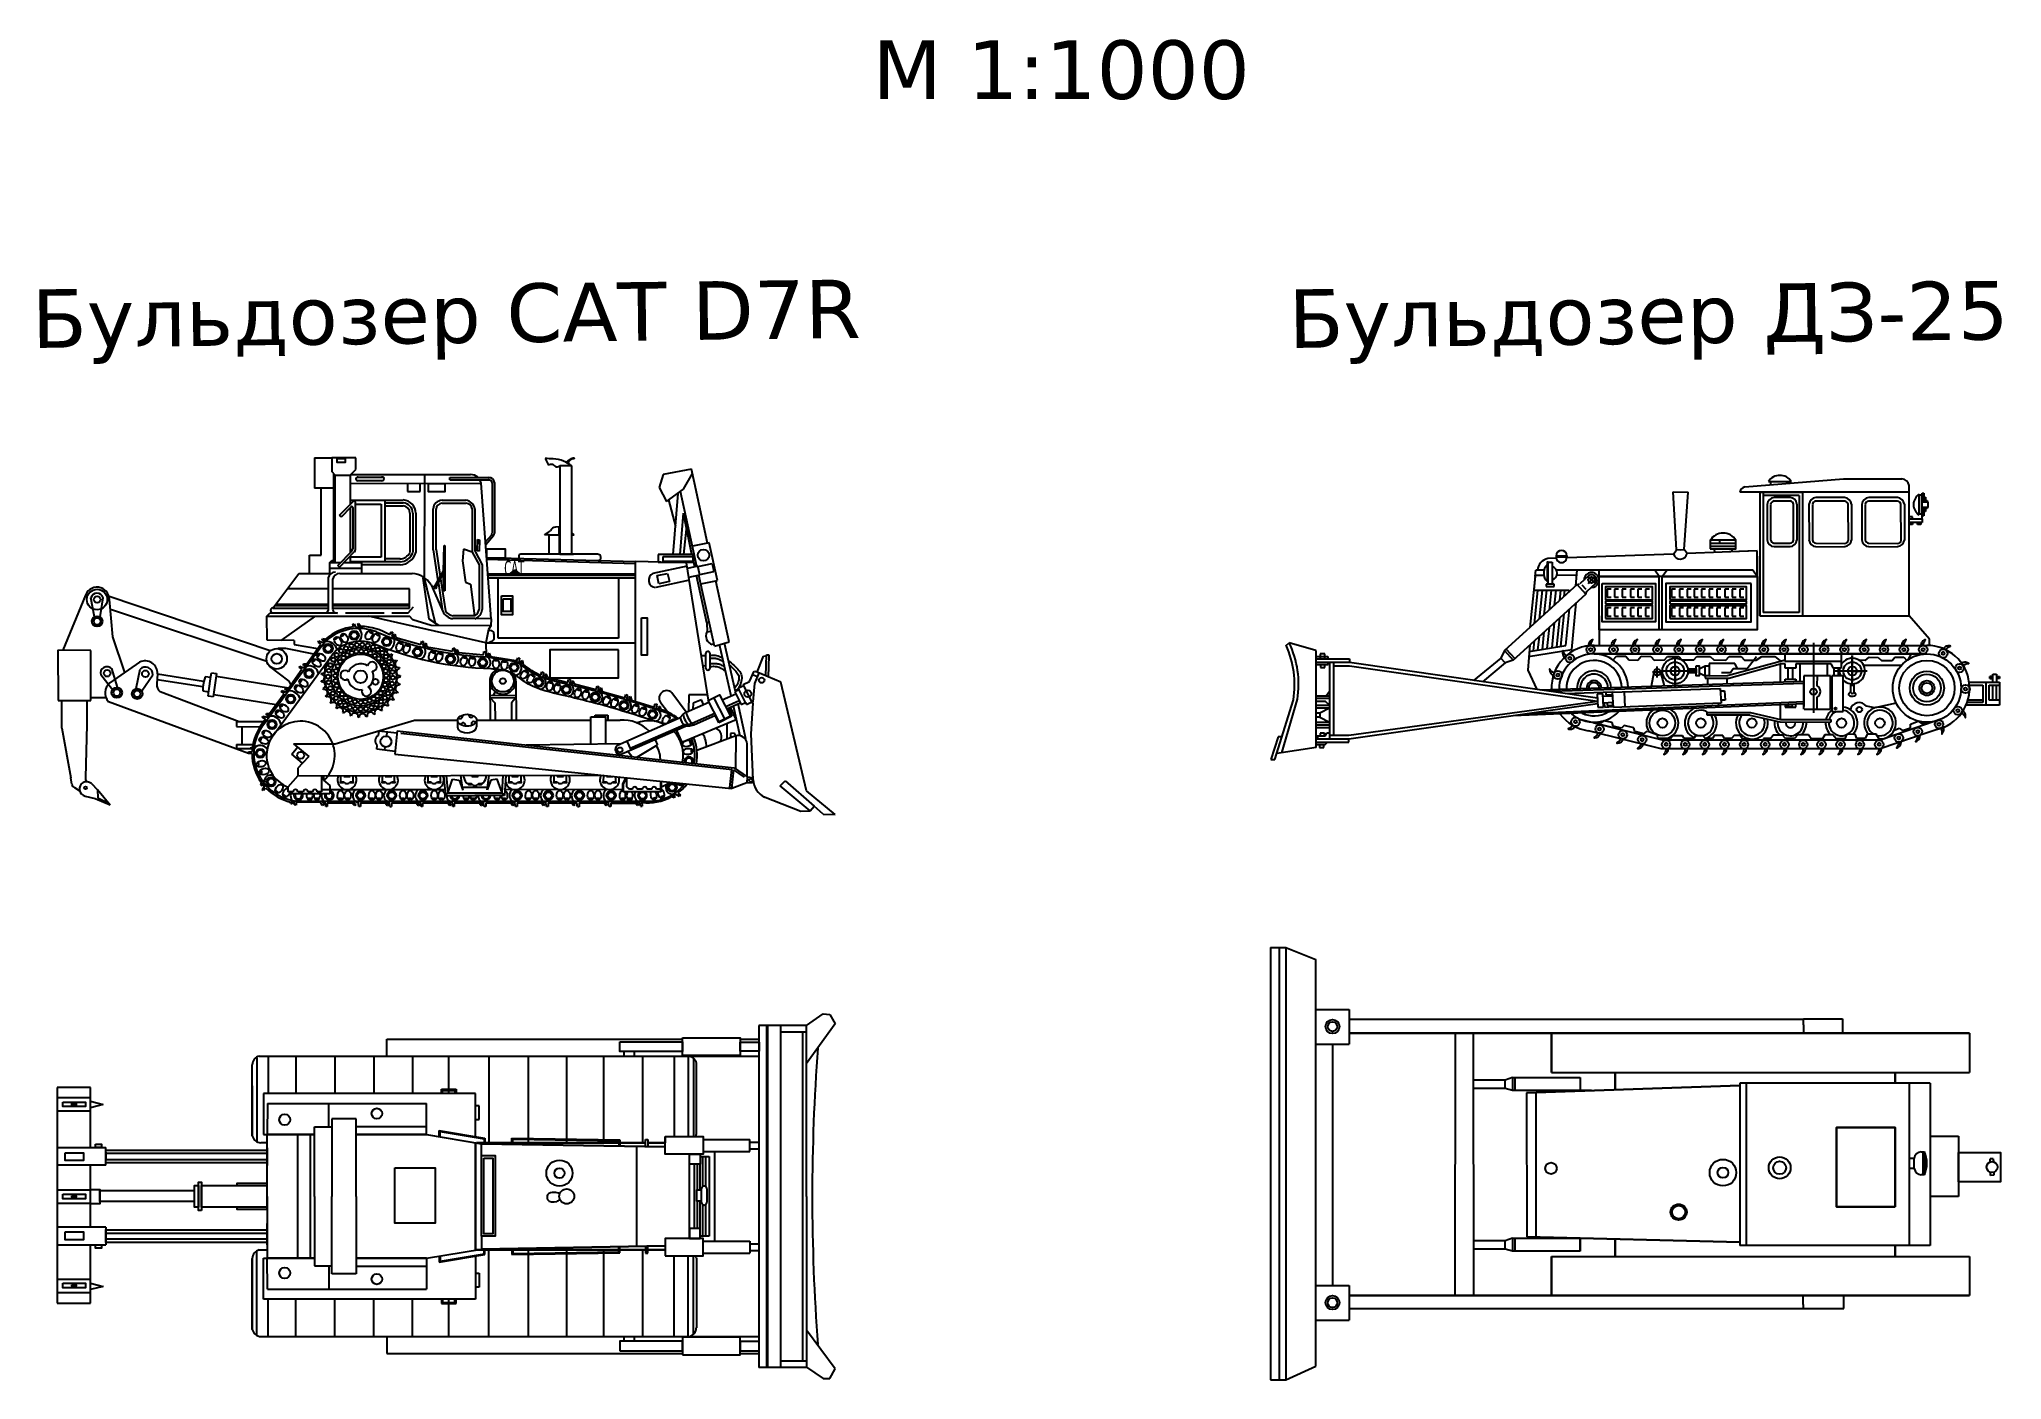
# Model space of a CAD drawing. Header units: millimetres. Extents: x 191.6 to 211.7, y 62 to 75.8.
import ezdxf

# ---------------------------------------------------------------- set-up
doc = ezdxf.new("R2010")
doc.units = ezdxf.units.MM
doc.styles.get("Standard").update_dxf_attribs({"font": 'verdana.TTF', "width": 0.5, "height": 3})

msp = doc.modelspace()

# ---------------------------------------------------------------- texts
at = {"color": 6}
msp.add_text('М 1:1000', height=0.6, dxfattribs=at).set_placement((200.148, 75.175))
for s, p in [('Бульдозер CAT D7R', (191.537, 72.622)), ('Бульдозер ДЗ-25', (204.415, 72.622))]:
    msp.add_text(s, height=0.6, rotation=0.698).set_placement(p)
at = {"width": 0.5}
msp.add_text('CAT', height=0.15, dxfattribs=at).set_placement((196.375, 70.292))

# ---------------------------------------------------------------- hatches: boundary and pattern name
msp.add_hatch(color=256).paths.add_polyline_path([(196.482, 70.349), (196.552, 70.291), (196.414, 70.291)])

# ---------------------------------------------------------------- linework, layer by layer
for p, q in [((194.431, 71.495), (194.607, 71.495)), ((194.431, 71.495), (194.431, 71.184)), ((194.856, 71.495), (194.607, 71.495)), ((194.607, 71.495), (194.607, 71.355)), ((194.856, 71.376), (194.856, 71.495)), ((196.794, 71.488), (196.828, 71.423)), ((197.069, 71.413), (196.945, 71.413)), ((196.945, 71.413), (196.945, 70.509)), ((197.069, 70.509), (197.069, 71.413)), ((194.643, 71.318), (194.607, 71.355)), ((194.625, 71.337), (194.625, 71.184)), ((194.643, 70.422), (194.643, 71.318)), ((194.643, 71.318), (194.798, 71.318)), ((194.788, 71.318), (194.798, 71.318)), ((194.798, 71.318), (194.856, 71.376)), ((194.798, 71.318), (194.798, 71.022)), ((194.798, 71.235), (196.138, 71.236)), ((196.03, 71.324), (194.804, 71.324)), ((195.384, 71.235), (195.384, 71.15)), ((195.515, 71.15), (195.515, 71.235)), ((195.557, 71.324), (195.555, 70.268)), ((195.816, 71.296), (196.217, 71.296)), ((195.816, 71.271), (195.816, 71.296)), ((195.816, 71.271), (196.219, 71.271)), ((196.242, 69.848), (196.137, 71.236)), ((196.251, 71.24), (196.251, 70.723)), ((196.276, 71.243), (196.276, 70.724)), ((198.005, 71.326), (197.964, 71.192)), ((197.964, 71.192), (198.038, 71.05)), ((198.294, 71.379), (198.005, 71.326)), ((198.211, 71.175), (198.303, 71.336)), ((198.323, 71.24), (198.294, 71.379)), ((198.458, 70.623), (198.323, 71.24)), ((209.086, 71.198), (210.099, 71.281)), ((209.329, 71.254), (209.564, 71.254)), ((209.353, 71.22), (209.353, 71.255)), ((209.353, 71.255), (209.537, 71.255)), ((209.537, 71.255), (209.537, 71.235)), ((210.099, 71.281), (210.695, 71.281)), ((210.771, 71.145), (210.771, 71.213)), ((194.625, 71.184), (194.431, 71.184)), ((194.499, 70.498), (194.499, 71.184)), ((194.625, 71.184), (194.625, 70.445)), ((194.688, 70.909), (194.829, 71.054)), ((194.706, 70.891), (194.805, 70.994)), ((194.798, 70.986), (194.798, 70.525)), ((194.824, 70.988), (194.824, 70.563)), ((194.849, 71.046), (194.849, 70.55)), ((195.114, 71.022), (195.114, 70.48)), ((195.152, 71.064), (195.152, 70.431)), ((195.384, 71.15), (195.515, 71.15)), ((195.738, 71.061), (195.982, 71.061)), ((195.738, 71.031), (195.982, 71.031)), ((198.038, 71.05), (198.211, 71.175)), ((198.059, 71.065), (198.129, 70.797)), ((198.105, 70.506), (198.157, 71.131)), ((198.35, 70.384), (198.182, 71.15)), ((208.353, 71.147), (208.507, 71.145)), ((208.387, 70.555), (208.353, 71.147)), ((208.464, 70.556), (208.507, 71.145)), ((209.036, 71.145), (209.036, 71.145)), ((210.771, 71.145), (209.036, 71.145)), ((209.241, 71.145), (209.276, 71.145)), ((209.241, 71.145), (209.678, 71.145)), ((209.276, 71.145), (209.276, 71.145)), ((209.276, 71.145), (209.276, 69.912)), ((209.643, 71.111), (209.276, 71.111)), ((209.315, 71.02), (209.316, 70.655)), ((209.35, 71.02), (209.351, 70.655)), ((209.551, 71.089), (209.386, 71.089)), ((209.552, 71.054), (209.386, 71.054)), ((209.587, 70.654), (209.587, 71.021)), ((209.622, 70.653), (209.622, 71.021)), ((209.678, 71.145), (209.643, 71.145)), ((209.643, 71.145), (209.643, 71.145)), ((209.643, 71.111), (209.643, 69.912)), ((209.678, 71.145), (209.678, 71.145)), ((209.678, 71.145), (209.678, 71.111)), ((209.678, 71.145), (209.678, 69.877)), ((209.744, 71.019), (209.745, 70.654)), ((209.779, 71.02), (209.78, 70.654)), ((210.111, 71.054), (209.812, 71.054)), ((210.113, 71.089), (209.815, 71.089)), ((210.148, 70.651), (210.145, 71.021)), ((210.18, 71.021), (210.181, 70.654)), ((210.286, 71.019), (210.286, 70.654)), ((210.32, 71.02), (210.321, 70.654)), ((210.652, 71.054), (210.354, 71.054)), ((210.655, 71.089), (210.356, 71.089)), ((210.689, 70.651), (210.687, 71.021)), ((210.722, 71.021), (210.723, 70.654)), ((210.874, 70.911), (210.874, 71.123)), ((210.903, 71.114), (210.875, 71.114)), ((210.875, 71.114), (210.875, 70.921)), ((210.903, 71.114), (210.903, 71.133)), ((210.903, 71.133), (210.922, 71.133)), ((210.903, 70.873), (210.903, 71.114)), ((210.903, 71.114), (210.903, 71.114)), ((210.903, 71.047), (210.961, 71.047)), ((210.961, 70.987), (210.903, 70.987)), ((210.922, 71.133), (210.922, 71.047)), ((210.922, 71.093), (210.939, 71.093)), ((210.922, 70.987), (210.922, 70.903)), ((210.939, 71.093), (210.939, 71.047)), ((210.939, 71.058), (210.955, 71.058)), ((210.939, 70.987), (210.939, 70.946)), ((210.955, 71.058), (210.955, 71.047)), ((210.955, 70.987), (210.955, 70.977)), ((210.961, 71.047), (210.961, 70.987)), ((194.706, 70.891), (194.688, 70.909)), ((195.646, 70.553), (195.646, 70.973)), ((195.676, 70.553), (195.676, 70.973)), ((196.047, 70.973), (196.048, 70.529)), ((196.075, 70.973), (196.075, 70.542)), ((196.938, 70.79), (196.899, 70.786)), ((196.938, 70.709), (196.938, 70.79)), ((198.178, 70.506), (198.213, 70.929)), ((198.299, 70.506), (198.213, 70.929)), ((210.804, 70.892), (210.771, 70.892)), ((210.771, 70.873), (210.903, 70.873)), ((210.903, 70.833), (210.771, 70.833)), ((210.804, 70.814), (210.771, 70.814)), ((210.804, 70.873), (210.804, 70.892)), ((210.804, 70.833), (210.804, 70.814)), ((210.858, 70.814), (210.858, 70.833)), ((210.858, 70.833), (210.858, 70.833)), ((210.891, 70.814), (210.858, 70.814)), ((210.875, 70.921), (210.903, 70.921)), ((210.891, 70.833), (210.891, 70.814)), ((210.922, 70.903), (210.903, 70.903)), ((210.903, 70.873), (210.903, 70.833)), ((210.939, 70.946), (210.922, 70.946)), ((210.955, 70.977), (210.939, 70.977)), ((195.752, 70.333), (195.758, 70.598)), ((195.758, 70.598), (195.766, 70.598)), ((195.766, 70.598), (195.765, 70.333)), ((196.099, 70.543), (196.101, 70.658)), ((196.1, 70.626), (196.12, 70.623)), ((196.101, 70.658), (196.12, 70.656)), ((196.12, 70.656), (196.119, 70.54)), ((196.241, 70.7), (196.183, 70.634)), ((196.266, 70.697), (196.185, 70.606)), ((196.788, 70.709), (196.849, 70.749)), ((196.836, 70.709), (196.788, 70.709)), ((197.092, 70.708), (197.069, 70.729)), ((197.069, 70.708), (197.092, 70.708)), ((198.216, 70.506), (198.244, 70.767)), ((198.476, 70.627), (198.305, 70.59)), ((198.562, 70.24), (198.476, 70.627)), ((208.733, 70.621), (208.995, 70.621)), ((208.733, 70.593), (208.995, 70.593)), ((208.828, 70.652), (208.828, 70.621)), ((209.385, 70.622), (209.552, 70.622)), ((209.385, 70.622), (209.552, 70.622)), ((209.387, 70.587), (209.551, 70.587)), ((209.387, 70.587), (209.551, 70.587)), ((209.814, 70.621), (210.113, 70.62)), ((209.815, 70.586), (210.114, 70.588)), ((210.355, 70.621), (210.655, 70.62)), ((210.357, 70.586), (210.655, 70.588)), ((194.381, 70.311), (194.381, 70.498)), ((194.381, 70.498), (194.499, 70.498)), ((194.586, 70.422), (194.608, 70.445)), ((194.586, 70.422), (194.586, 70.311)), ((194.698, 70.422), (194.586, 70.422)), ((194.608, 70.445), (194.634, 70.445)), ((194.634, 70.445), (194.634, 70.422)), ((194.67, 70.393), (194.817, 70.544)), ((194.688, 70.376), (194.67, 70.393)), ((194.688, 70.376), (194.842, 70.535)), ((194.915, 70.422), (194.732, 70.422)), ((194.797, 70.489), (194.797, 70.422)), ((194.915, 70.311), (194.915, 70.422)), ((195.646, 70.553), (195.696, 70.236)), ((195.676, 70.558), (195.72, 70.277)), ((195.754, 70.337), (195.754, 70.391)), ((195.754, 70.391), (195.762, 70.391)), ((195.763, 70.331), (195.762, 70.391)), ((195.956, 70.56), (195.947, 70.441)), ((195.947, 70.441), (195.977, 70.222)), ((196.048, 70.529), (195.956, 70.56)), ((196.048, 70.529), (196.118, 70.4)), ((196.075, 70.542), (196.148, 70.4)), ((196.119, 70.54), (196.099, 70.543)), ((196.118, 70.4), (196.118, 69.943)), ((196.148, 70.4), (196.148, 69.943)), ((197.721, 70.411), (196.194, 70.453)), ((197.721, 70.431), (196.195, 70.473)), ((196.314, 70.47), (196.314, 70.473)), ((196.524, 70.486), (196.524, 70.486)), ((197.335, 70.509), (196.545, 70.509)), ((196.945, 70.509), (197.085, 70.509)), ((197.366, 70.474), (197.366, 70.475)), ((197.721, 69), (197.721, 70.433)), ((198.244, 70.42), (197.721, 70.433)), ((198.249, 70.388), (197.899, 70.311)), ((198.311, 70.506), (197.952, 70.506)), ((197.952, 70.506), (197.952, 70.427)), ((197.952, 70.427), (198.311, 70.427)), ((198.469, 69.012), (198.244, 70.42)), ((198.358, 70.386), (198.253, 70.363)), ((198.311, 70.427), (198.311, 70.506)), ((198.327, 70.379), (198.311, 70.452)), ((198.379, 70.297), (198.358, 70.386)), ((198.359, 70.383), (198.504, 70.415)), ((198.504, 70.415), (198.522, 70.331)), ((207.155, 70.468), (207.069, 70.464)), ((207.072, 70.428), (207.114, 70.428)), ((207.072, 70.201), (207.072, 70.428)), ((207.114, 70.428), (207.114, 70.201)), ((207.153, 70.493), (207.153, 70.478)), ((207.153, 70.493), (207.263, 70.493)), ((207.263, 70.478), (207.154, 70.478)), ((207.263, 70.493), (207.263, 70.478)), ((208.356, 70.511), (207.265, 70.472)), ((208.356, 70.511), (208.387, 70.555)), ((208.387, 70.555), (208.464, 70.556)), ((208.426, 70.543), (208.426, 70.543)), ((208.496, 70.517), (208.464, 70.556)), ((209.213, 70.543), (208.496, 70.517)), ((208.774, 70.564), (208.775, 70.527)), ((209.213, 70.543), (208.929, 70.532)), ((208.929, 70.532), (208.929, 70.532)), ((208.954, 70.564), (208.955, 70.533)), ((209.213, 70.28), (209.213, 70.543)), ((209.241, 70.49), (209.241, 70.49)), ((209.241, 69.877), (209.241, 70.49)), ((194.005, 69.957), (194.272, 70.311)), ((194.272, 70.311), (194.601, 70.311)), ((194.571, 70.266), (194.571, 69.933)), ((194.586, 70.366), (194.915, 70.366)), ((194.586, 70.311), (194.601, 70.311)), ((194.615, 70.251), (194.615, 69.944)), ((194.689, 70.311), (195.432, 70.311)), ((194.689, 70.311), (194.915, 70.311)), ((195.607, 69.842), (195.546, 70.265)), ((195.555, 70.268), (195.668, 69.801)), ((195.625, 70.196), (195.745, 69.923)), ((195.652, 70.17), (195.66, 70.184)), ((195.66, 70.184), (195.664, 70.181)), ((195.664, 70.181), (195.754, 70.337)), ((195.664, 70.181), (195.679, 70.171)), ((195.679, 70.171), (195.763, 70.331)), ((195.7, 70.21), (195.744, 69.925)), ((195.723, 70.255), (195.774, 69.929)), ((195.757, 70.133), (195.754, 70.315)), ((195.765, 70.333), (195.767, 70.134)), ((195.977, 70.222), (196.029, 70.201)), ((196.029, 70.201), (196.069, 69.879)), ((197.723, 70.305), (196.208, 70.305)), ((197.723, 70.291), (196.209, 70.291)), ((197.721, 70.262), (196.211, 70.263)), ((196.314, 69.65), (196.314, 70.263)), ((196.414, 70.291), (196.482, 70.349)), ((196.552, 70.291), (196.414, 70.291)), ((196.482, 70.349), (196.552, 70.291)), ((197.545, 70.262), (197.546, 69.65)), ((198.272, 70.244), (197.927, 70.168)), ((197.943, 70.29), (198.049, 70.312)), ((197.959, 70.207), (197.943, 70.29)), ((198.069, 70.229), (197.959, 70.207)), ((198.049, 70.312), (198.069, 70.229)), ((198.267, 70.273), (198.379, 70.297)), ((198.45, 69.805), (198.346, 70.29)), ((198.529, 69.568), (198.37, 70.295)), ((198.378, 70.3), (198.522, 70.331)), ((198.39, 70.204), (198.562, 70.24)), ((198.681, 69.61), (198.543, 70.236)), ((206.939, 70.28), (206.885, 69.758)), ((206.94, 70.292), (206.925, 70.14)), ((206.939, 70.28), (206.944, 70.346)), ((207.026, 70.292), (206.939, 70.292)), ((206.939, 70.28), (206.939, 70.28)), ((207.033, 70.346), (206.944, 70.346)), ((207.053, 70.201), (207.053, 70.178)), ((207.135, 70.201), (207.053, 70.201)), ((207.135, 70.178), (207.135, 70.201)), ((209.17, 70.346), (207.157, 70.346)), ((207.363, 70.292), (207.161, 70.293)), ((207.354, 70.185), (207.37, 70.346)), ((207.487, 70.291), (207.395, 70.206)), ((207.417, 70.194), (207.457, 70.152)), ((207.552, 70.204), (207.467, 70.127)), ((207.476, 70.28), (207.556, 70.21)), ((207.553, 70.286), (207.482, 70.206)), ((207.595, 70.28), (207.595, 70.346)), ((209.213, 70.28), (207.595, 70.28)), ((208.209, 70.28), (208.165, 70.346)), ((208.209, 69.734), (208.209, 70.28)), ((208.241, 70.28), (208.288, 70.346)), ((208.241, 69.734), (208.241, 70.28)), ((209.213, 70.28), (209.17, 70.346)), ((192.085, 70.09), (191.851, 69.526)), ((192.176, 69.867), (192.139, 70.061)), ((192.236, 69.868), (192.266, 70.062)), ((193.977, 69.519), (192.326, 70.074)), ((192.366, 69.663), (192.33, 70.045)), ((194.571, 69.981), (194.023, 69.981)), ((194.571, 69.995), (194.034, 69.995)), ((194.571, 70.154), (194.153, 70.154)), ((195.405, 70.154), (194.615, 70.154)), ((195.405, 69.995), (194.615, 69.995)), ((195.405, 69.981), (194.615, 69.981)), ((195.405, 69.957), (195.405, 70.154)), ((195.675, 70.155), (195.652, 70.17)), ((195.683, 70.169), (195.675, 70.155)), ((195.679, 70.171), (195.679, 70.171)), ((195.679, 70.171), (195.683, 70.169)), ((195.767, 70.134), (195.757, 70.133)), ((206.925, 70.14), (207.288, 70.14)), ((206.964, 70.14), (206.928, 69.797)), ((207.009, 70.14), (206.978, 69.842)), ((207.055, 70.14), (207.029, 69.889)), ((207.053, 70.178), (207.135, 70.178)), ((207.102, 70.14), (207.081, 69.936)), ((207.15, 70.14), (207.134, 69.985)), ((207.199, 70.14), (207.187, 70.033)), ((207.24, 70.14), (207.233, 70.075)), ((207.287, 70.124), (207.288, 70.14)), ((207.313, 69.531), (207.358, 70.011)), ((207.676, 70.151), (207.676, 70.067)), ((207.717, 70.151), (207.676, 70.151)), ((207.676, 70.067), (207.717, 70.067)), ((207.751, 70.151), (207.751, 70.067)), ((207.792, 70.151), (207.751, 70.151)), ((207.751, 70.067), (207.792, 70.067)), ((207.831, 70.151), (207.831, 70.067)), ((207.872, 70.151), (207.831, 70.151)), ((207.831, 70.067), (207.872, 70.067)), ((207.915, 70.151), (207.915, 70.067)), ((207.956, 70.151), (207.915, 70.151)), ((207.915, 70.067), (207.956, 70.067)), ((207.991, 70.151), (207.991, 70.067)), ((208.032, 70.151), (207.991, 70.151)), ((207.991, 70.067), (208.032, 70.067)), ((208.07, 70.151), (208.07, 70.067)), ((208.111, 70.151), (208.07, 70.151)), ((208.07, 70.067), (208.111, 70.067)), ((208.318, 70.151), (208.318, 70.067)), ((208.335, 70.151), (208.335, 70.067)), ((208.376, 70.151), (208.335, 70.151)), ((208.335, 70.067), (208.376, 70.067)), ((208.457, 70.151), (208.416, 70.151)), ((208.416, 70.151), (208.416, 70.067)), ((208.416, 70.067), (208.457, 70.067)), ((208.495, 70.151), (208.495, 70.067)), ((208.536, 70.151), (208.495, 70.151)), ((208.495, 70.067), (208.536, 70.067)), ((208.609, 70.151), (208.568, 70.151)), ((208.568, 70.151), (208.568, 70.067)), ((208.568, 70.067), (208.609, 70.067)), ((208.684, 70.151), (208.643, 70.151)), ((208.643, 70.151), (208.643, 70.067)), ((208.643, 70.067), (208.684, 70.067)), ((208.762, 70.151), (208.721, 70.151)), ((208.721, 70.151), (208.721, 70.067)), ((208.721, 70.067), (208.762, 70.067)), ((208.842, 70.151), (208.801, 70.151)), ((208.801, 70.151), (208.801, 70.067)), ((208.801, 70.067), (208.842, 70.067)), ((208.922, 70.151), (208.881, 70.151)), ((208.881, 70.151), (208.881, 70.067)), ((208.881, 70.067), (208.922, 70.067)), ((208.998, 70.151), (208.957, 70.151)), ((208.957, 70.151), (208.957, 70.067)), ((208.957, 70.067), (208.998, 70.067)), ((209.036, 70.151), (209.036, 70.067)), ((209.077, 70.151), (209.036, 70.151)), ((209.036, 70.067), (209.077, 70.067)), ((193.943, 69.408), (192.34, 69.943)), ((193.942, 69.874), (193.978, 69.908)), ((193.946, 69.628), (193.942, 69.874)), ((193.942, 69.874), (195.405, 69.874)), ((193.978, 69.908), (194.666, 69.907)), ((194.005, 69.957), (194.571, 69.957)), ((194.088, 69.626), (194.441, 69.874)), ((194.615, 69.957), (195.405, 69.957)), ((194.749, 69.907), (195.146, 69.907)), ((194.823, 69.791), (194.837, 69.796)), ((194.83, 69.764), (194.823, 69.791)), ((194.837, 69.796), (194.852, 69.762)), ((194.872, 69.788), (194.885, 69.798)), ((194.898, 69.749), (194.872, 69.788)), ((194.885, 69.798), (194.904, 69.768)), ((196.188, 69.602), (194.984, 69.874)), ((195.223, 69.907), (195.392, 69.907)), ((195.392, 69.907), (195.446, 69.971)), ((195.437, 69.837), (195.405, 69.874)), ((195.625, 69.778), (195.437, 69.837)), ((195.705, 69.778), (195.607, 69.842)), ((196.075, 69.849), (195.848, 69.849)), ((196.242, 69.848), (195.848, 69.849)), ((196.075, 69.879), (195.851, 69.878)), ((196.242, 69.848), (196.239, 69.774)), ((198.476, 69.812), (198.45, 69.805)), ((198.45, 69.805), (198.453, 69.712)), ((207.135, 69.807), (207.108, 69.55)), ((207.188, 69.856), (207.157, 69.558)), ((207.233, 69.897), (207.199, 69.567)), ((207.252, 69.574), (207.289, 69.948)), ((207.595, 69.877), (207.595, 69.575)), ((207.717, 69.959), (207.676, 69.959)), ((207.676, 69.959), (207.676, 69.874)), ((207.676, 69.874), (207.717, 69.874)), ((207.751, 69.959), (207.751, 69.874)), ((207.792, 69.959), (207.751, 69.959)), ((207.751, 69.874), (207.792, 69.874)), ((207.872, 69.959), (207.831, 69.959)), ((207.831, 69.959), (207.831, 69.874)), ((207.831, 69.874), (207.872, 69.874)), ((207.956, 69.959), (207.915, 69.959)), ((207.915, 69.959), (207.915, 69.874)), ((207.915, 69.874), (207.956, 69.874)), ((208.032, 69.959), (207.991, 69.959)), ((207.991, 69.959), (207.991, 69.874)), ((207.991, 69.874), (208.032, 69.874)), ((208.111, 69.959), (208.07, 69.959)), ((208.07, 69.959), (208.07, 69.874)), ((208.07, 69.874), (208.111, 69.874)), ((208.376, 69.959), (208.335, 69.959)), ((208.335, 69.959), (208.335, 69.874)), ((208.335, 69.874), (208.376, 69.874)), ((208.457, 69.959), (208.416, 69.959)), ((208.416, 69.959), (208.416, 69.874)), ((208.416, 69.874), (208.457, 69.874)), ((208.495, 69.959), (208.495, 69.874)), ((208.536, 69.959), (208.495, 69.959)), ((208.495, 69.874), (208.536, 69.874)), ((208.568, 69.959), (208.568, 69.874)), ((208.609, 69.959), (208.568, 69.959)), ((208.568, 69.874), (208.609, 69.874)), ((208.643, 69.959), (208.643, 69.874)), ((208.684, 69.959), (208.643, 69.959)), ((208.643, 69.874), (208.684, 69.874)), ((208.721, 69.959), (208.721, 69.874)), ((208.762, 69.959), (208.721, 69.959)), ((208.721, 69.874), (208.762, 69.874)), ((208.801, 69.959), (208.801, 69.874)), ((208.842, 69.959), (208.801, 69.959)), ((208.801, 69.874), (208.842, 69.874)), ((208.881, 69.959), (208.881, 69.874)), ((208.922, 69.959), (208.881, 69.959)), ((208.881, 69.874), (208.922, 69.874)), ((208.957, 69.959), (208.957, 69.874)), ((208.998, 69.959), (208.957, 69.959)), ((208.957, 69.874), (208.998, 69.874)), ((209.036, 69.959), (209.036, 69.874)), ((209.077, 69.959), (209.036, 69.959)), ((209.036, 69.874), (209.077, 69.874)), ((209.643, 69.912), (209.276, 69.912)), ((210.981, 69.639), (210.771, 69.877)), ((192.486, 69.297), (192.366, 69.663)), ((194.221, 69.625), (193.946, 69.628)), ((194.221, 69.625), (194.222, 69.582)), ((194.222, 69.582), (194.463, 69.542)), ((194.351, 69.385), (194.496, 69.588)), ((194.467, 69.608), (194.476, 69.621)), ((194.496, 69.588), (194.467, 69.608)), ((194.476, 69.621), (194.513, 69.603)), ((194.478, 69.535), (194.541, 69.614)), ((194.51, 69.629), (194.512, 69.644)), ((194.549, 69.621), (194.51, 69.629)), ((194.512, 69.644), (194.546, 69.638)), ((194.513, 69.603), (194.53, 69.623)), ((194.53, 69.623), (194.541, 69.614)), ((194.852, 69.762), (194.881, 69.763)), ((194.881, 69.763), (194.883, 69.748)), ((195.204, 69.681), (195.216, 69.714)), ((195.216, 69.714), (195.231, 69.709)), ((195.231, 69.709), (195.223, 69.669)), ((195.223, 69.669), (195.247, 69.657)), ((195.242, 69.686), (195.255, 69.69)), ((195.255, 69.64), (195.242, 69.686)), ((195.247, 69.657), (195.242, 69.644)), ((195.255, 69.69), (195.265, 69.657)), ((195.265, 69.657), (195.521, 69.584)), ((195.521, 69.584), (195.531, 69.618)), ((195.531, 69.618), (195.546, 69.614)), ((195.546, 69.614), (195.541, 69.574)), ((195.559, 69.59), (195.571, 69.596)), ((195.573, 69.545), (195.559, 69.59)), ((195.571, 69.596), (195.582, 69.561)), ((196.239, 69.774), (195.625, 69.778)), ((196.214, 69.736), (196.188, 69.602)), ((196.188, 69.602), (197.721, 69.602)), ((196.188, 69.602), (196.189, 69.469)), ((196.239, 69.774), (196.214, 69.736)), ((197.546, 69.65), (196.314, 69.65)), ((198.453, 69.712), (198.496, 69.721)), ((198.525, 69.588), (198.506, 69.584)), ((198.529, 69.568), (198.681, 69.61)), ((198.7, 69.057), (198.581, 69.582)), ((198.744, 69.101), (198.632, 69.597)), ((204.387, 69.575), (204.418, 69.6)), ((204.692, 69.521), (204.418, 69.6)), ((206.885, 69.58), (206.864, 69.32)), ((206.929, 69.62), (206.918, 69.519)), ((206.978, 69.665), (206.964, 69.527)), ((207.029, 69.712), (207.011, 69.534)), ((207.081, 69.759), (207.059, 69.542)), ((209.793, 68.883), (209.793, 69.6)), ((210.981, 69.574), (210.981, 69.639)), ((210.981, 69.639), (210.981, 69.639)), ((191.802, 69.526), (191.803, 69.011)), ((192.139, 69.523), (191.802, 69.526)), ((192.139, 69.01), (192.139, 69.523)), ((192.639, 69.404), (192.334, 69.19)), ((193.892, 68.74), (194.478, 69.535)), ((193.987, 68.623), (194.605, 69.466)), ((194.137, 69.543), (194.055, 69.542)), ((194.424, 69.486), (194.137, 69.543)), ((194.317, 69.37), (194.318, 69.387)), ((194.318, 69.387), (194.351, 69.385)), ((195.173, 69.539), (195.179, 69.534)), ((195.226, 69.486), (195.231, 69.48)), ((195.27, 69.422), (195.275, 69.414)), ((195.541, 69.574), (195.566, 69.564)), ((195.566, 69.564), (195.56, 69.548)), ((195.582, 69.561), (195.844, 69.515)), ((195.844, 69.515), (195.851, 69.55)), ((195.851, 69.55), (195.866, 69.547)), ((195.866, 69.547), (195.865, 69.506)), ((195.865, 69.506), (195.891, 69.499)), ((195.879, 69.524), (195.891, 69.532)), ((195.903, 69.483), (195.879, 69.524)), ((195.891, 69.499), (195.887, 69.485)), ((195.891, 69.532), (195.908, 69.5)), ((195.908, 69.5), (196.164, 69.476)), ((196.164, 69.477), (196.167, 69.512)), ((196.167, 69.512), (196.182, 69.51)), ((196.182, 69.51), (196.185, 69.47)), ((196.185, 69.47), (196.211, 69.465)), ((196.207, 69.489), (196.222, 69.495)), ((196.221, 69.45), (196.207, 69.489)), ((196.211, 69.465), (196.209, 69.452)), ((196.222, 69.495), (196.236, 69.459)), ((196.236, 69.459), (196.494, 69.421)), ((196.505, 69.417), (196.515, 69.448)), ((196.515, 69.448), (196.53, 69.443)), ((196.53, 69.443), (196.524, 69.403)), ((196.524, 69.403), (196.547, 69.392)), ((196.547, 69.392), (196.543, 69.382)), ((196.549, 69.413), (196.563, 69.419)), ((196.551, 69.376), (196.549, 69.413)), ((196.563, 69.419), (196.568, 69.377)), ((198.396, 69.47), (198.439, 69.472)), ((198.439, 69.489), (198.439, 69.344)), ((198.462, 69.511), (198.462, 69.511)), ((198.486, 69.343), (198.486, 69.491)), ((198.968, 69.3), (199.033, 69.463)), ((199.033, 69.463), (199.063, 69.468)), ((199.055, 69.264), (199.064, 69.477)), ((199.064, 69.477), (199.087, 69.477)), ((199.087, 69.467), (199.079, 69.253)), ((199.087, 69.477), (199.087, 69.467)), ((204.692, 69.521), (204.692, 68.529)), ((204.694, 69.459), (204.814, 69.459)), ((204.694, 69.438), (205.035, 69.438)), ((205.035, 69.4), (204.694, 69.4)), ((204.694, 69.377), (204.816, 69.377)), ((204.737, 69.487), (204.737, 69.438)), ((204.782, 69.487), (204.737, 69.487)), ((204.739, 69.377), (204.739, 69.349)), ((204.782, 69.438), (204.782, 69.487)), ((204.783, 69.349), (204.783, 69.377)), ((204.814, 69.459), (204.814, 69.438)), ((204.816, 69.377), (204.816, 69.4)), ((204.832, 69.4), (204.832, 68.615)), ((204.872, 69.4), (204.872, 68.651)), ((205.035, 69.438), (205.035, 69.4)), ((207.577, 69.032), (205.035, 69.4)), ((206.588, 69.443), (206.306, 69.216)), ((206.633, 69.396), (206.399, 69.202)), ((206.625, 69.521), (206.588, 69.443)), ((206.633, 69.396), (206.588, 69.443)), ((206.714, 69.424), (206.633, 69.396)), ((206.643, 69.537), (206.731, 69.44)), ((206.872, 69.459), (207.313, 69.531)), ((206.878, 69.513), (207.252, 69.574)), ((210.953, 69.487), (207.542, 69.487)), ((207.738, 69.427), (207.771, 69.463)), ((207.771, 69.463), (207.869, 69.463)), ((207.869, 69.463), (207.897, 69.425)), ((207.897, 69.425), (207.992, 69.424)), ((207.992, 69.424), (208.025, 69.464)), ((208.025, 69.464), (208.124, 69.462)), ((208.124, 69.462), (208.159, 69.424)), ((208.159, 69.424), (208.264, 69.425)), ((208.264, 69.425), (208.296, 69.462)), ((208.296, 69.462), (208.41, 69.462)), ((208.373, 69.138), (208.373, 69.462)), ((208.41, 69.462), (208.443, 69.426)), ((208.443, 69.426), (208.565, 69.426)), ((208.565, 69.426), (208.594, 69.461)), ((208.594, 69.461), (208.733, 69.461)), ((208.721, 69.39), (208.721, 69.262)), ((208.984, 69.39), (208.721, 69.39)), ((208.733, 69.461), (208.768, 69.425)), ((208.768, 69.425), (208.892, 69.424)), ((208.892, 69.424), (208.927, 69.46)), ((208.911, 69.265), (209.5, 69.426)), ((208.924, 69.24), (209.449, 69.384)), ((208.927, 69.46), (209.051, 69.461)), ((209.012, 69.339), (208.984, 69.39)), ((209.051, 69.461), (209.085, 69.424)), ((209.085, 69.424), (209.204, 69.423)), ((209.112, 69.339), (209.208, 69.46)), ((209.204, 69.423), (209.261, 69.46)), ((209.261, 69.46), (209.396, 69.461)), ((209.396, 69.461), (209.447, 69.419)), ((209.447, 69.419), (209.455, 69.414)), ((209.5, 69.384), (209.449, 69.384)), ((209.449, 69.384), (209.449, 69.199)), ((209.5, 69.411), (209.5, 69.487)), ((209.5, 69.487), (210.101, 69.487)), ((210.075, 69.411), (209.5, 69.411)), ((209.5, 69.34), (209.5, 69.384)), ((209.609, 69.384), (209.609, 69.34)), ((209.971, 69.384), (209.609, 69.384)), ((209.651, 69.384), (209.652, 69.205)), ((209.93, 69.384), (209.93, 69.263)), ((209.995, 69.341), (209.971, 69.384)), ((210.039, 69.411), (210.039, 69.411)), ((210.075, 69.487), (210.075, 69.411)), ((210.075, 69.411), (210.075, 69.341)), ((210.188, 69.471), (210.188, 69.312)), ((210.188, 69.157), (210.188, 69.471)), ((210.321, 69.42), (210.258, 69.422)), ((210.321, 69.42), (210.361, 69.453)), ((210.361, 69.453), (210.454, 69.452)), ((210.454, 69.452), (210.488, 69.42)), ((210.488, 69.42), (210.598, 69.42)), ((210.598, 69.42), (210.624, 69.453)), ((210.624, 69.453), (210.718, 69.453)), ((210.718, 69.453), (210.748, 69.42)), ((210.765, 69.433), (210.795, 69.487)), ((192.36, 69.118), (192.241, 69.272)), ((192.413, 69.146), (192.354, 69.336)), ((192.605, 69.131), (192.643, 69.33)), ((192.661, 69.109), (192.774, 69.274)), ((192.822, 69.282), (192.814, 69.181)), ((192.818, 69.226), (193.287, 69.153)), ((192.822, 69.282), (193.295, 69.208)), ((193.296, 69.206), (193.287, 69.15)), ((193.31, 69.252), (193.296, 69.206)), ((193.367, 69.244), (193.31, 69.252)), ((193.348, 69.11), (193.368, 69.254)), ((193.368, 69.254), (193.374, 69.294)), ((193.374, 69.294), (193.426, 69.286)), ((193.426, 69.286), (193.392, 69.047)), ((193.424, 69.26), (194.166, 69.14)), ((194.172, 69.208), (193.973, 69.359)), ((194.163, 69.135), (194.302, 69.331)), ((194.189, 69.172), (194.172, 69.208)), ((194.274, 69.351), (194.282, 69.363)), ((194.302, 69.331), (194.274, 69.351)), ((194.282, 69.363), (194.319, 69.346)), ((194.353, 69.366), (194.317, 69.37)), ((194.319, 69.346), (194.336, 69.366)), ((194.336, 69.366), (194.348, 69.356)), ((194.504, 69.2), (194.502, 69.21)), ((194.504, 69.277), (194.504, 69.288)), ((195.3, 69.348), (195.302, 69.336)), ((195.304, 69.179), (195.301, 69.166)), ((195.308, 69.265), (195.307, 69.25)), ((196.228, 69.205), (196.232, 68.816)), ((196.494, 69.208), (196.499, 68.819)), ((196.751, 69.268), (196.761, 69.302)), ((196.761, 69.302), (196.776, 69.298)), ((196.776, 69.298), (196.772, 69.257)), ((196.772, 69.257), (196.796, 69.247)), ((196.79, 69.276), (196.803, 69.282)), ((196.807, 69.232), (196.79, 69.276)), ((196.796, 69.247), (196.791, 69.236)), ((196.803, 69.282), (196.817, 69.249)), ((196.817, 69.249), (197.026, 69.194)), ((197.026, 69.194), (197.035, 69.228)), ((197.035, 69.228), (197.05, 69.224)), ((197.05, 69.224), (197.046, 69.184)), ((197.046, 69.184), (197.071, 69.176)), ((197.064, 69.206), (197.078, 69.212)), ((197.082, 69.161), (197.064, 69.206)), ((197.071, 69.176), (197.066, 69.165)), ((197.078, 69.212), (197.092, 69.179)), ((197.092, 69.179), (197.318, 69.123)), ((198.439, 69.364), (198.413, 69.36)), ((198.462, 69.321), (198.462, 69.321)), ((198.823, 69.175), (198.887, 69.206)), ((198.829, 69.163), (198.823, 69.175)), ((198.887, 69.206), (198.936, 69.311)), ((198.92, 69.276), (198.969, 69.255)), ((198.939, 69.184), (198.922, 68.995)), ((198.936, 69.311), (198.949, 69.308)), ((198.985, 69.293), (198.939, 69.184)), ((199.208, 69.199), (198.949, 69.308)), ((199.473, 68.083), (199.208, 69.199)), ((204.739, 69.349), (204.783, 69.349)), ((205.036, 69.361), (204.872, 69.36)), ((207.578, 69.001), (205.036, 69.361)), ((206.864, 69.32), (206.957, 69.122)), ((209.693, 69.206), (206.99, 69.117)), ((209.694, 69.184), (207.101, 69.101)), ((208.154, 69.3), (208.127, 69.154)), ((208.234, 69.3), (208.14, 69.3)), ((208.189, 69.245), (208.189, 69.359)), ((208.189, 69.3), (208.212, 69.3)), ((208.224, 69.3), (208.262, 69.159)), ((208.586, 69.312), (208.227, 69.312)), ((208.373, 69.372), (208.373, 69.138)), ((208.502, 69.333), (208.588, 69.333)), ((208.588, 69.292), (208.502, 69.291)), ((208.588, 69.333), (208.588, 69.292)), ((208.618, 69.333), (208.682, 69.364)), ((208.618, 69.292), (208.682, 69.263)), ((208.682, 69.263), (208.682, 69.24)), ((208.682, 69.24), (208.924, 69.24)), ((208.703, 69.24), (208.703, 69.173)), ((208.721, 69.262), (208.911, 69.265)), ((208.849, 69.295), (208.94, 69.295)), ((208.901, 69.24), (208.901, 69.18)), ((208.94, 69.295), (208.967, 69.339)), ((208.967, 69.339), (209.112, 69.339)), ((208.969, 69.161), (208.968, 69.182)), ((209.112, 69.339), (209.112, 69.339)), ((209.609, 69.34), (209.5, 69.34)), ((209.5, 69.201), (209.5, 69.227)), ((209.5, 69.227), (209.608, 69.227)), ((209.53, 69.227), (209.53, 69.34)), ((209.58, 69.227), (209.58, 69.34)), ((209.608, 69.227), (209.609, 69.204)), ((209.965, 69.263), (209.693, 69.263)), ((209.693, 69.263), (209.693, 68.948)), ((209.693, 68.922), (209.693, 69.206)), ((209.829, 69.159), (209.83, 69.263)), ((209.965, 69.242), (209.965, 69.263)), ((209.98, 69.242), (209.965, 69.242)), ((209.965, 68.922), (209.965, 69.242)), ((210.095, 69.264), (209.98, 69.264)), ((209.98, 69.264), (209.98, 68.898)), ((210.342, 69.312), (209.993, 69.312)), ((210.075, 69.341), (209.995, 69.341)), ((210.003, 69.264), (210.003, 69.341)), ((210.048, 69.264), (210.048, 69.341)), ((210.095, 68.898), (210.095, 69.264)), ((210.17, 69.183), (210.171, 69.09)), ((210.188, 69.372), (210.188, 69.198)), ((210.188, 69.312), (210.269, 69.312)), ((210.204, 69.183), (210.205, 69.09)), ((210.269, 69.312), (210.319, 69.312)), ((210.305, 69.371), (210.695, 69.373)), ((211.386, 69.197), (211.696, 69.196)), ((211.557, 69.196), (211.557, 68.963)), ((211.627, 69.256), (211.597, 69.256)), ((211.597, 69.234), (211.597, 69.256)), ((211.597, 69.234), (211.627, 69.234)), ((211.627, 69.234), (211.597, 69.234)), ((211.627, 69.196), (211.627, 69.279)), ((211.627, 69.279), (211.667, 69.279)), ((211.667, 69.279), (211.667, 69.196)), ((211.667, 69.256), (211.696, 69.256)), ((211.696, 69.234), (211.667, 69.234)), ((211.696, 69.256), (211.696, 69.234)), ((211.696, 69.196), (211.696, 68.963)), ((191.803, 69.011), (192.139, 69.009)), ((191.842, 68.727), (191.842, 69.011)), ((192.097, 69.01), (192.097, 68.76)), ((192.139, 69.042), (192.293, 69.042)), ((193.754, 68.466), (192.32, 68.997)), ((193.66, 68.79), (192.849, 69.099)), ((193.287, 69.15), (193.288, 69.108)), ((193.288, 69.108), (193.347, 69.1)), ((193.34, 69.054), (193.348, 69.11)), ((193.392, 69.047), (193.34, 69.054)), ((193.399, 69.072), (194.039, 68.97)), ((193.97, 68.876), (194.119, 69.081)), ((194.09, 69.101), (194.099, 69.113)), ((194.119, 69.081), (194.09, 69.101)), ((194.099, 69.113), (194.136, 69.096)), ((194.13, 69.137), (194.128, 69.12)), ((194.169, 69.117), (194.128, 69.12)), ((194.13, 69.137), (194.163, 69.135)), ((194.136, 69.096), (194.153, 69.116)), ((194.153, 69.116), (194.163, 69.107)), ((194.522, 69.122), (194.519, 69.132)), ((194.551, 69.045), (194.546, 69.056)), ((194.6, 68.98), (194.593, 68.988)), ((195.247, 69.021), (195.237, 69.011)), ((195.285, 69.097), (195.279, 69.085)), ((196.229, 69.061), (196.496, 69.064)), ((196.23, 69.036), (196.496, 69.039)), ((196.23, 69.036), (196.279, 68.985)), ((196.263, 69.061), (196.287, 69.098)), ((196.279, 68.985), (196.281, 68.817)), ((196.496, 69.039), (196.449, 68.985)), ((196.449, 68.985), (196.451, 68.819)), ((197.318, 69.123), (197.327, 69.156)), ((197.327, 69.156), (197.342, 69.152)), ((197.342, 69.152), (197.338, 69.112)), ((197.338, 69.112), (197.362, 69.103)), ((197.354, 69.133), (197.367, 69.139)), ((197.371, 69.088), (197.354, 69.133)), ((197.362, 69.103), (197.358, 69.092)), ((197.367, 69.139), (197.38, 69.103)), ((197.38, 69.103), (197.612, 69.037)), ((197.612, 69.037), (197.622, 69.071)), ((197.622, 69.071), (197.636, 69.067)), ((197.636, 69.067), (197.632, 69.027)), ((197.632, 69.027), (197.657, 69.017)), ((197.657, 69.017), (197.653, 69.007)), ((197.654, 69.048), (197.669, 69.052)), ((197.665, 69.004), (197.654, 69.048)), ((197.669, 69.052), (197.678, 69.014)), ((197.678, 69.014), (197.913, 68.942)), ((197.913, 68.942), (197.922, 68.976)), ((197.922, 68.976), (197.937, 68.972)), ((198.048, 68.893), (197.981, 68.983)), ((198.24, 68.89), (198.093, 69.088)), ((198.24, 68.89), (198.473, 68.994)), ((198.268, 69.068), (198.263, 68.9)), ((198.458, 69.068), (198.268, 69.068)), ((198.31, 68.982), (198.309, 68.921)), ((198.398, 69.018), (198.31, 68.982)), ((198.418, 68.969), (198.398, 69.018)), ((198.634, 68.821), (198.523, 69.039)), ((198.609, 69.015), (198.747, 69.078)), ((198.784, 69.005), (198.645, 68.944)), ((198.656, 68.923), (198.793, 68.986)), ((198.783, 69.119), (198.739, 69.098)), ((198.739, 69.098), (198.803, 68.967)), ((198.852, 68.616), (198.771, 68.975)), ((198.775, 69.138), (198.829, 69.163)), ((198.783, 69.119), (198.775, 69.138)), ((198.847, 68.989), (198.783, 69.119)), ((198.803, 68.967), (198.847, 68.989)), ((198.913, 68.995), (198.829, 69.163)), ((198.847, 68.989), (198.856, 68.969)), ((198.856, 68.969), (198.913, 68.995)), ((198.922, 68.981), (198.902, 68.667)), ((198.913, 68.995), (198.92, 68.98)), ((198.92, 68.98), (198.922, 68.981)), ((198.922, 68.981), (198.922, 68.995)), ((204.27, 68.405), (204.461, 69.018)), ((204.343, 68.475), (204.503, 69.022)), ((204.694, 69.059), (204.832, 69.059)), ((204.694, 69.033), (204.832, 69.033)), ((204.791, 69), (204.694, 69)), ((204.832, 68.961), (204.791, 69)), ((204.796, 69.059), (204.832, 69.104)), ((207.578, 69.001), (205.029, 68.652)), ((207.579, 68.976), (205.029, 68.615)), ((209.693, 68.976), (206.712, 68.853)), ((209.694, 68.996), (206.861, 68.874)), ((207.732, 69.096), (207.251, 69.079)), ((207.631, 69.077), (207.575, 69.074)), ((207.575, 69.074), (207.58, 68.94)), ((207.638, 68.943), (207.631, 69.077)), ((207.633, 69.053), (207.734, 69.059)), ((207.637, 68.985), (207.738, 68.991)), ((207.646, 68.985), (207.649, 68.943)), ((207.662, 69.094), (207.663, 69.068)), ((207.663, 69.068), (207.734, 69.072)), ((207.675, 68.987), (207.677, 68.958)), ((207.733, 68.961), (207.731, 68.99)), ((207.732, 69.096), (208.836, 69.134)), ((207.741, 68.938), (207.732, 69.096)), ((208.843, 68.983), (207.741, 68.938)), ((207.849, 69.1), (207.859, 68.943)), ((208.815, 68.982), (208.816, 68.96)), ((208.836, 69.134), (208.843, 68.983)), ((208.837, 69.108), (208.88, 69.109)), ((208.884, 69.014), (208.841, 69.012)), ((208.88, 69.109), (208.884, 69.014)), ((209.829, 68.922), (209.829, 69.045)), ((210.639, 68.982), (210.418, 68.934)), ((211.527, 68.99), (211.365, 68.99)), ((211.527, 69.014), (211.372, 69.013)), ((211.389, 69.167), (211.527, 69.167)), ((211.527, 69.167), (211.527, 68.99)), ((211.589, 69.013), (211.589, 69.167)), ((211.589, 69.167), (211.696, 69.167)), ((211.696, 69.013), (211.589, 69.013)), ((211.627, 69.013), (211.627, 69.167)), ((211.667, 69.013), (211.667, 69.167)), ((193.906, 68.79), (193.632, 68.79)), ((193.632, 68.79), (193.632, 68.743)), ((193.894, 68.84), (193.9, 68.85)), ((193.929, 68.819), (193.894, 68.84)), ((193.9, 68.85), (193.947, 68.839)), ((193.94, 68.86), (193.94, 68.877)), ((193.94, 68.877), (193.97, 68.876)), ((193.978, 68.858), (193.94, 68.86)), ((193.947, 68.839), (193.96, 68.858)), ((193.96, 68.858), (193.973, 68.85)), ((194.642, 68.565), (195.454, 68.807)), ((194.66, 68.925), (194.653, 68.932)), ((194.731, 68.88), (194.72, 68.886)), ((194.808, 68.853), (194.798, 68.856)), ((194.888, 68.836), (194.877, 68.839)), ((194.888, 68.836), (194.888, 68.836)), ((194.971, 68.845), (194.959, 68.844)), ((195.05, 68.87), (195.039, 68.866)), ((195.124, 68.908), (195.113, 68.903)), ((195.19, 68.958), (195.181, 68.95)), ((195.454, 68.807), (195.897, 68.807)), ((195.897, 68.807), (195.897, 68.741)), ((196.092, 68.807), (197.264, 68.807)), ((196.092, 68.806), (196.092, 68.74)), ((197.264, 68.565), (197.264, 68.841)), ((197.264, 68.841), (197.417, 68.841)), ((197.306, 68.841), (197.306, 68.86)), ((197.306, 68.86), (197.438, 68.86)), ((197.417, 68.567), (197.417, 68.841)), ((197.417, 68.807), (197.563, 68.807)), ((197.438, 68.86), (197.438, 68.807)), ((197.537, 68.551), (198.178, 68.837)), ((197.937, 68.972), (197.933, 68.931)), ((197.933, 68.931), (197.957, 68.922)), ((197.957, 68.922), (197.953, 68.912)), ((197.96, 68.948), (197.974, 68.949)), ((197.964, 68.907), (197.96, 68.948)), ((197.974, 68.949), (197.977, 68.92)), ((198.178, 68.837), (198.207, 68.868)), ((198.196, 68.581), (198.751, 68.814)), ((198.207, 68.868), (198.24, 68.89)), ((198.532, 68.878), (198.302, 68.773)), ((198.318, 68.759), (198.541, 68.859)), ((198.573, 68.782), (198.536, 68.857)), ((198.707, 68.85), (198.573, 68.782)), ((198.66, 68.615), (198.66, 68.776)), ((198.674, 68.931), (198.707, 68.85)), ((198.751, 68.814), (198.694, 68.94)), ((198.794, 68.645), (198.724, 68.954)), ((204.694, 68.961), (204.832, 68.961)), ((204.694, 68.934), (204.832, 68.934)), ((204.694, 68.787), (204.832, 68.787)), ((204.733, 68.883), (204.832, 68.933)), ((204.733, 68.838), (204.832, 68.787)), ((208.242, 68.604), (207.427, 68.807)), ((207.607, 68.777), (207.571, 68.789)), ((207.58, 68.94), (207.638, 68.943)), ((207.641, 68.802), (207.607, 68.777)), ((207.728, 68.783), (207.641, 68.802)), ((207.649, 68.943), (207.741, 68.948)), ((207.677, 68.958), (207.733, 68.961)), ((207.738, 68.745), (207.728, 68.783)), ((208.7, 68.861), (208.7, 68.887)), ((208.7, 68.887), (209.144, 68.887)), ((209.138, 68.861), (208.7, 68.861)), ((209.138, 68.861), (209.446, 68.79)), ((209.144, 68.887), (209.452, 68.815)), ((209.446, 68.79), (209.968, 68.789)), ((209.45, 68.966), (209.45, 68.816)), ((209.452, 68.815), (209.968, 68.815)), ((209.5, 68.968), (209.5, 68.942)), ((209.5, 68.942), (209.609, 68.942)), ((209.518, 68.969), (209.518, 68.951)), ((209.518, 68.951), (209.577, 68.951)), ((209.53, 68.969), (209.53, 68.951)), ((209.577, 68.951), (209.576, 68.971)), ((209.609, 68.942), (209.608, 68.973)), ((209.694, 68.922), (209.965, 68.922)), ((209.968, 68.815), (209.968, 68.789)), ((209.98, 68.898), (210.095, 68.898)), ((210.418, 68.934), (210.333, 68.951)), ((211.107, 68.823), (210.475, 68.603)), ((210.785, 68.766), (210.864, 68.797)), ((210.864, 68.797), (210.865, 68.799)), ((210.864, 68.797), (210.899, 68.774)), ((210.899, 68.774), (210.937, 68.788)), ((211.696, 68.963), (211.354, 68.963)), ((191.842, 68.727), (191.935, 68.217)), ((192.097, 68.76), (192.086, 68.221)), ((193.632, 68.743), (193.872, 68.74)), ((193.685, 68.743), (193.685, 68.563)), ((195.089, 68.697), (195.085, 68.651)), ((195.275, 68.676), (195.089, 68.697)), ((195.171, 68.644), (195.176, 68.687)), ((195.279, 68.7), (195.255, 68.459)), ((195.279, 68.7), (198.73, 68.319)), ((195.314, 68.676), (198.712, 68.301)), ((197.58, 68.463), (198.231, 68.748)), ((197.633, 68.593), (197.672, 68.504)), ((197.665, 68.52), (198.216, 68.762)), ((198.138, 68.708), (198.196, 68.581)), ((198.263, 68.762), (198.216, 68.762)), ((198.231, 68.748), (198.278, 68.749)), ((198.261, 68.75), (198.261, 68.75)), ((198.302, 68.773), (198.263, 68.762)), ((198.278, 68.749), (198.318, 68.759)), ((198.747, 68.648), (198.35, 68.499)), ((198.735, 68.675), (198.694, 68.673)), ((198.694, 68.673), (198.695, 68.628)), ((198.747, 68.648), (198.735, 68.675)), ((198.747, 68.648), (198.746, 68.308)), ((198.902, 68.667), (198.924, 68.196)), ((204.305, 68.639), (204.23, 68.405)), ((204.343, 68.639), (204.305, 68.639)), ((204.694, 68.761), (204.832, 68.761)), ((204.694, 68.734), (204.832, 68.734)), ((204.694, 68.647), (204.79, 68.647)), ((205.029, 68.615), (204.694, 68.615)), ((204.694, 68.584), (205.029, 68.584)), ((204.707, 68.647), (204.707, 68.615)), ((204.734, 68.675), (204.734, 68.647)), ((204.779, 68.675), (204.734, 68.675)), ((204.779, 68.647), (204.779, 68.675)), ((204.786, 68.558), (204.81, 68.584)), ((204.79, 68.647), (204.804, 68.677)), ((204.804, 68.677), (204.832, 68.677)), ((205.029, 68.652), (204.832, 68.651)), ((205.029, 68.584), (205.029, 68.615)), ((207.822, 68.726), (207.738, 68.745)), ((207.852, 68.753), (207.822, 68.726)), ((207.951, 68.73), (207.852, 68.753)), ((207.96, 68.692), (207.951, 68.73)), ((208.052, 68.669), (207.96, 68.692)), ((208.052, 68.669), (208.085, 68.697)), ((208.085, 68.697), (208.102, 68.692)), ((208.102, 68.692), (208.185, 68.66)), ((208.185, 68.66), (208.196, 68.621)), ((208.326, 68.62), (208.196, 68.621)), ((210.475, 68.603), (208.242, 68.604)), ((208.344, 68.646), (208.326, 68.62)), ((208.449, 68.646), (208.344, 68.646)), ((208.465, 68.62), (208.449, 68.646)), ((208.564, 68.62), (208.465, 68.62)), ((208.58, 68.648), (208.564, 68.62)), ((208.661, 68.648), (208.58, 68.648)), ((208.679, 68.619), (208.661, 68.648)), ((208.755, 68.62), (208.679, 68.619)), ((208.772, 68.65), (208.755, 68.62)), ((208.86, 68.65), (208.772, 68.65)), ((208.88, 68.62), (208.86, 68.65)), ((208.952, 68.62), (208.88, 68.62)), ((208.978, 68.65), (208.952, 68.62)), ((209.039, 68.65), (208.978, 68.65)), ((209.039, 68.65), (209.064, 68.62)), ((209.064, 68.62), (209.129, 68.618)), ((209.354, 68.62), (209.277, 68.62)), ((209.277, 68.62), (209.277, 68.603)), ((209.377, 68.656), (209.354, 68.62)), ((209.473, 68.655), (209.377, 68.656)), ((209.503, 68.62), (209.473, 68.655)), ((209.597, 68.621), (209.503, 68.62)), ((209.631, 68.659), (209.597, 68.621)), ((209.739, 68.659), (209.631, 68.659)), ((209.767, 68.618), (209.739, 68.659)), ((209.884, 68.618), (209.767, 68.618)), ((209.908, 68.658), (209.884, 68.618)), ((209.989, 68.657), (209.908, 68.658)), ((210.022, 68.618), (209.989, 68.657)), ((210.111, 68.618), (210.022, 68.618)), ((210.13, 68.66), (210.111, 68.618)), ((210.217, 68.663), (210.13, 68.66)), ((210.235, 68.621), (210.217, 68.663)), ((210.319, 68.621), (210.235, 68.621)), ((210.34, 68.664), (210.319, 68.621)), ((210.434, 68.664), (210.34, 68.664)), ((210.469, 68.603), (210.434, 68.664)), ((211.136, 68.741), (210.475, 68.515)), ((210.619, 68.707), (210.668, 68.726)), ((210.668, 68.726), (210.703, 68.702)), ((210.703, 68.702), (210.785, 68.731)), ((210.785, 68.731), (210.785, 68.766)), ((193.632, 68.56), (193.8, 68.559)), ((193.632, 68.56), (193.632, 68.517)), ((193.632, 68.517), (193.777, 68.519)), ((193.754, 68.482), (193.795, 68.488)), ((193.754, 68.466), (193.754, 68.482)), ((193.793, 68.466), (193.754, 68.466)), ((193.775, 68.525), (193.795, 68.533)), ((193.779, 68.513), (193.775, 68.525)), ((193.813, 68.525), (193.779, 68.513)), ((193.795, 68.488), (193.796, 68.515)), ((193.796, 68.515), (193.811, 68.515)), ((194.199, 68.46), (194.257, 68.531)), ((194.307, 68.369), (194.199, 68.46)), ((194.216, 68.565), (194.642, 68.565)), ((194.216, 68.565), (194.374, 68.436)), ((194.374, 68.436), (194.307, 68.369)), ((195.068, 68.51), (195.074, 68.55)), ((195.258, 68.487), (195.068, 68.51)), ((195.15, 68.534), (195.147, 68.5)), ((195.255, 68.459), (198.706, 68.107)), ((196.599, 68.557), (197.577, 68.569)), ((197.516, 68.488), (197.516, 68.488)), ((197.643, 68.491), (197.683, 68.439)), ((197.74, 68.433), (197.947, 68.554)), ((198.866, 68.229), (198.865, 68.567)), ((204.23, 68.405), (204.27, 68.405)), ((204.694, 68.529), (204.29, 68.467)), ((204.694, 68.558), (204.786, 68.558)), ((204.73, 68.558), (204.73, 68.529)), ((204.73, 68.529), (204.774, 68.529)), ((204.774, 68.529), (204.774, 68.558)), ((191.945, 68.151), (191.935, 68.217)), ((192.086, 68.221), (192.086, 68.207)), ((193.908, 68.172), (193.894, 68.132)), ((193.907, 68.162), (193.917, 68.173)), ((194.26, 68.236), (194.158, 68.122)), ((194.307, 68.369), (194.26, 68.317)), ((194.26, 68.317), (194.26, 68.236)), ((194.26, 68.236), (197.391, 68.245)), ((194.501, 68.236), (194.501, 68.073)), ((194.522, 68.236), (194.522, 68.193)), ((194.522, 68.193), (194.588, 68.137)), ((194.698, 68.238), (194.698, 68.176)), ((194.698, 68.176), (194.73, 68.176)), ((194.73, 68.238), (194.73, 68.231)), ((194.73, 68.231), (194.797, 68.231)), ((194.797, 68.231), (194.796, 68.238)), ((194.797, 68.176), (194.827, 68.176)), ((194.827, 68.176), (194.827, 68.238)), ((195.123, 68.239), (195.123, 68.176)), ((195.123, 68.176), (195.155, 68.176)), ((195.156, 68.231), (195.156, 68.239)), ((195.156, 68.231), (195.222, 68.231)), ((195.183, 68.235), (195.183, 68.235)), ((195.222, 68.231), (195.222, 68.239)), ((195.222, 68.176), (195.252, 68.176)), ((195.252, 68.176), (195.252, 68.239)), ((195.592, 68.24), (195.592, 68.176)), ((195.592, 68.176), (195.624, 68.176)), ((195.624, 68.231), (195.624, 68.24)), ((195.624, 68.231), (195.691, 68.231)), ((195.691, 68.231), (195.691, 68.24)), ((195.691, 68.176), (195.721, 68.176)), ((195.721, 68.176), (195.721, 68.241)), ((195.752, 68.24), (195.773, 68.037)), ((195.78, 68.24), (195.797, 68.062)), ((195.798, 68.06), (195.846, 68.204)), ((195.846, 68.204), (195.913, 68.193)), ((195.913, 68.193), (195.951, 68.092)), ((195.951, 68.092), (195.929, 68.241)), ((195.961, 68.222), (195.961, 68.241)), ((196.042, 68.232), (196.042, 68.241)), ((196.042, 68.232), (196.108, 68.232)), ((196.108, 68.232), (196.108, 68.241)), ((196.189, 68.222), (196.189, 68.241)), ((196.2, 68.093), (196.221, 68.242)), ((196.237, 68.194), (196.2, 68.093)), ((196.304, 68.205), (196.237, 68.194)), ((196.353, 68.062), (196.304, 68.205)), ((196.353, 68.062), (196.364, 68.242)), ((196.392, 68.242), (196.377, 68.037)), ((196.421, 68.242), (196.421, 68.176)), ((196.421, 68.176), (196.453, 68.176)), ((196.453, 68.231), (196.453, 68.242)), ((196.453, 68.231), (196.519, 68.231)), ((196.519, 68.231), (196.519, 68.242)), ((196.52, 68.176), (196.55, 68.176)), ((196.55, 68.176), (196.55, 68.242)), ((196.883, 68.238), (196.883, 68.243)), ((196.883, 68.238), (196.883, 68.176)), ((196.883, 68.176), (196.915, 68.176)), ((196.916, 68.231), (196.916, 68.243)), ((196.916, 68.231), (196.982, 68.231)), ((196.982, 68.231), (196.982, 68.244)), ((196.982, 68.244), (196.982, 68.244)), ((196.982, 68.176), (197.012, 68.176)), ((197.012, 68.176), (197.012, 68.244)), ((197.391, 68.245), (197.39, 68.176)), ((197.39, 68.176), (197.422, 68.176)), ((197.422, 68.231), (197.423, 68.242)), ((197.422, 68.231), (197.488, 68.231)), ((197.427, 68.231), (197.422, 68.231)), ((197.488, 68.231), (197.489, 68.235)), ((197.489, 68.176), (197.519, 68.176)), ((197.519, 68.176), (197.519, 68.232)), ((197.591, 68.154), (197.626, 68.222)), ((197.598, 68.154), (197.632, 68.221)), ((197.632, 68.124), (197.632, 68.221)), ((197.977, 68.187), (197.977, 68.073)), ((197.984, 68.186), (197.984, 68.073)), ((198.688, 68.117), (198.708, 68.301)), ((198.706, 68.107), (198.727, 68.298)), ((198.836, 68.223), (198.727, 68.298)), ((198.73, 68.319), (198.866, 68.229)), ((198.866, 68.229), (198.86, 68.165)), ((198.866, 68.229), (198.923, 68.221)), ((198.923, 68.221), (198.917, 68.161)), ((199.204, 68.135), (199.252, 68.186)), ((199.252, 68.186), (199.551, 67.926)), ((192.022, 68.085), (191.974, 68.116)), ((192.08, 68.03), (192.182, 68.007)), ((192.145, 68.158), (192.207, 68.095)), ((192.182, 68.007), (192.337, 67.939)), ((192.208, 68.099), (192.207, 68.095)), ((192.207, 68.095), (192.21, 68.012)), ((192.208, 68.099), (192.337, 67.939)), ((192.21, 68.012), (192.323, 67.958)), ((193.882, 68.146), (193.888, 68.167)), ((193.894, 68.132), (193.882, 68.146)), ((193.896, 68.097), (193.923, 68.14)), ((193.91, 68.087), (193.896, 68.097)), ((193.923, 68.14), (193.907, 68.162)), ((193.93, 68.111), (193.91, 68.087)), ((194.158, 68.122), (194.158, 68.074)), ((194.212, 68.073), (194.158, 68.073)), ((194.182, 68.052), (194.182, 68.073)), ((194.588, 68.052), (194.182, 68.052)), ((194.196, 67.987), (194.201, 67.952)), ((194.2, 67.981), (194.201, 67.987)), ((194.223, 67.975), (194.2, 67.981)), ((194.227, 67.939), (194.223, 67.975)), ((194.244, 67.969), (194.242, 67.938)), ((194.492, 67.969), (194.244, 67.969)), ((194.316, 68.073), (194.26, 68.073)), ((194.29, 67.977), (197.861, 67.977)), ((194.411, 68.073), (194.364, 68.073)), ((194.501, 68.073), (194.459, 68.073)), ((194.51, 67.935), (194.492, 67.969)), ((194.501, 68.097), (195.767, 68.098)), ((194.509, 67.977), (194.525, 67.944)), ((194.516, 67.967), (194.516, 67.977)), ((194.532, 67.977), (194.822, 67.977)), ((194.588, 68.137), (194.588, 68.052)), ((194.822, 67.977), (194.855, 67.94)), ((194.853, 67.964), (194.853, 67.977)), ((195.158, 67.976), (195.188, 67.94)), ((195.172, 67.963), (195.172, 67.977)), ((195.476, 67.976), (195.506, 67.94)), ((195.49, 67.964), (195.49, 67.977)), ((195.797, 68.062), (195.773, 68.037)), ((195.773, 68.037), (196.075, 68.037)), ((195.797, 68.062), (196.353, 68.062)), ((195.799, 67.976), (195.829, 67.94)), ((195.813, 67.964), (195.813, 67.977)), ((195.946, 68.123), (196.204, 68.123)), ((196.008, 68.155), (196.042, 68.155)), ((196.377, 68.037), (196.075, 68.037)), ((196.11, 68.155), (196.143, 68.155)), ((196.121, 67.977), (196.151, 67.94)), ((196.136, 67.964), (196.136, 67.977)), ((196.204, 68.123), (196.204, 68.123)), ((196.204, 68.123), (196.204, 68.123)), ((196.353, 68.062), (196.377, 68.037)), ((196.382, 68.099), (197.591, 68.1)), ((196.443, 67.976), (196.473, 67.94)), ((196.456, 67.964), (196.456, 67.977)), ((196.759, 67.976), (196.789, 67.94)), ((196.775, 67.964), (196.775, 67.977)), ((197.069, 67.976), (197.099, 67.94)), ((197.093, 67.959), (197.093, 67.977)), ((197.399, 67.977), (197.429, 67.94)), ((197.417, 67.964), (197.417, 67.977)), ((197.591, 68.073), (197.591, 68.154)), ((197.977, 68.073), (197.591, 68.073)), ((197.598, 68.073), (197.598, 68.154)), ((197.66, 68.101), (197.632, 68.124)), ((197.688, 68.101), (197.66, 68.101)), ((197.724, 67.976), (197.75, 67.944)), ((197.791, 68.101), (197.736, 68.101)), ((197.743, 67.965), (197.742, 67.977)), ((197.886, 68.101), (197.839, 68.101)), ((197.976, 68.101), (197.934, 68.101)), ((197.984, 68.073), (197.977, 68.073)), ((198.091, 68.039), (198.127, 68.023)), ((198.117, 68.012), (198.091, 68.023)), ((198.112, 68.037), (198.107, 68.049)), ((198.137, 68.048), (198.112, 68.037)), ((198.127, 68.023), (198.117, 68.012)), ((198.172, 68.027), (198.137, 68.048)), ((198.156, 68.061), (198.182, 68.039)), ((198.182, 68.039), (198.172, 68.027)), ((198.86, 68.165), (198.706, 68.107)), ((198.917, 68.161), (198.86, 68.165)), ((199.031, 68.025), (199.415, 67.877)), ((199.509, 67.878), (199.204, 68.135)), ((199.766, 67.843), (199.473, 68.083)), ((194.188, 67.95), (194.185, 67.969)), ((194.201, 67.952), (194.188, 67.95)), ((194.242, 67.938), (194.227, 67.939)), ((194.525, 67.944), (194.51, 67.935)), ((194.539, 67.967), (194.516, 67.967)), ((194.547, 67.924), (194.539, 67.967)), ((194.562, 67.924), (194.547, 67.924)), ((194.562, 67.959), (194.562, 67.924)), ((194.818, 67.959), (194.562, 67.959)), ((194.845, 67.93), (194.818, 67.959)), ((194.855, 67.94), (194.845, 67.93)), ((194.879, 67.964), (194.853, 67.964)), ((194.886, 67.924), (194.879, 67.964)), ((194.901, 67.924), (194.886, 67.924)), ((194.901, 67.96), (194.901, 67.924)), ((195.154, 67.959), (194.901, 67.959)), ((195.176, 67.93), (195.154, 67.959)), ((195.197, 67.963), (195.172, 67.963)), ((195.188, 67.94), (195.176, 67.93)), ((195.204, 67.923), (195.197, 67.963)), ((195.204, 67.923), (195.219, 67.923)), ((195.472, 67.959), (195.219, 67.959)), ((195.219, 67.959), (195.219, 67.923)), ((195.494, 67.931), (195.472, 67.959)), ((195.517, 67.964), (195.49, 67.964)), ((195.506, 67.94), (195.494, 67.931)), ((195.524, 67.924), (195.517, 67.964)), ((195.539, 67.924), (195.524, 67.924)), ((195.795, 67.959), (195.539, 67.959)), ((195.539, 67.959), (195.539, 67.924)), ((195.818, 67.931), (195.795, 67.959)), ((195.84, 67.964), (195.813, 67.964)), ((195.829, 67.94), (195.818, 67.931)), ((195.847, 67.924), (195.84, 67.964)), ((195.862, 67.924), (195.847, 67.924)), ((196.117, 67.959), (195.862, 67.959)), ((195.862, 67.959), (195.862, 67.924)), ((196.139, 67.931), (196.117, 67.959)), ((196.163, 67.964), (196.136, 67.964)), ((196.151, 67.94), (196.139, 67.931)), ((196.17, 67.924), (196.163, 67.964)), ((196.185, 67.924), (196.17, 67.924)), ((196.439, 67.959), (196.185, 67.959)), ((196.185, 67.959), (196.185, 67.924)), ((196.462, 67.931), (196.439, 67.959)), ((196.484, 67.964), (196.456, 67.964)), ((196.473, 67.94), (196.462, 67.931)), ((196.491, 67.924), (196.484, 67.964)), ((196.506, 67.924), (196.491, 67.924)), ((196.755, 67.959), (196.506, 67.959)), ((196.506, 67.959), (196.506, 67.924)), ((196.777, 67.93), (196.755, 67.959)), ((196.802, 67.964), (196.775, 67.964)), ((196.789, 67.94), (196.777, 67.93)), ((196.809, 67.924), (196.802, 67.964)), ((196.824, 67.924), (196.809, 67.924)), ((197.066, 67.959), (196.824, 67.959)), ((196.824, 67.959), (196.824, 67.924)), ((197.088, 67.93), (197.066, 67.959)), ((197.099, 67.94), (197.088, 67.93)), ((197.12, 67.959), (197.093, 67.959)), ((197.127, 67.919), (197.12, 67.959)), ((197.142, 67.919), (197.127, 67.919)), ((197.395, 67.959), (197.142, 67.959)), ((197.142, 67.959), (197.142, 67.919)), ((197.418, 67.931), (197.395, 67.959)), ((197.444, 67.964), (197.417, 67.964)), ((197.429, 67.94), (197.418, 67.931)), ((197.451, 67.924), (197.444, 67.964)), ((197.466, 67.924), (197.451, 67.924)), ((197.466, 67.959), (197.466, 67.924)), ((197.466, 67.959), (197.72, 67.959)), ((197.738, 67.935), (197.72, 67.959)), ((197.75, 67.944), (197.738, 67.935)), ((197.765, 67.964), (197.743, 67.965)), ((197.773, 67.927), (197.765, 67.964)), ((197.773, 67.927), (197.789, 67.927)), ((197.786, 67.963), (197.789, 67.927)), ((199.415, 67.877), (199.509, 67.878)), ((199.509, 67.878), (199.551, 67.926)), ((199.642, 67.844), (199.551, 67.926)), ((199.642, 67.844), (199.766, 67.843)), ((204.228, 66.479), (204.385, 66.479)), ((204.228, 66.479), (204.228, 62.049)), ((204.316, 66.479), (204.316, 62.049)), ((204.384, 66.479), (204.385, 62.049)), ((204.385, 66.479), (204.69, 66.357)), ((204.385, 66.479), (204.385, 66.479)), ((204.69, 62.189), (204.69, 66.357)), ((199.473, 65.68), (199.644, 65.797)), ((199.644, 65.797), (199.711, 65.793)), ((199.711, 65.793), (199.766, 65.697)), ((204.69, 65.842), (205.033, 65.842)), ((205.033, 65.842), (205.033, 65.488)), ((199.208, 65.68), (198.985, 65.68)), ((198.985, 65.68), (198.985, 62.174)), ((199.063, 65.68), (199.063, 62.174)), ((199.073, 65.68), (199.073, 62.174)), ((199.473, 65.68), (199.208, 65.68)), ((199.208, 62.174), (199.208, 65.68)), ((199.208, 65.614), (199.473, 65.614)), ((199.436, 62.242), (199.436, 65.614)), ((199.766, 65.697), (199.473, 65.288)), ((199.473, 63.928), (199.473, 65.68)), ((206.118, 65.599), (206.117, 62.911)), ((206.305, 65.599), (206.306, 62.911)), ((207.107, 65.599), (207.107, 65.199)), ((207.107, 65.199), (207.107, 65.599)), ((209.689, 65.747), (210.088, 65.747)), ((209.689, 65.686), (209.689, 65.747)), ((209.689, 65.686), (209.689, 65.599)), ((210.088, 65.747), (210.088, 65.599)), ((211.39, 65.599), (211.39, 65.199)), ((193.864, 65.365), (198.344, 65.365)), ((193.956, 65.365), (193.956, 64.982)), ((194.241, 65.365), (194.241, 64.982)), ((194.638, 65.365), (194.638, 64.982)), ((195.039, 65.365), (195.039, 64.982)), ((195.172, 65.365), (195.172, 65.538)), ((195.172, 65.538), (198.201, 65.538)), ((195.436, 65.365), (195.436, 64.982)), ((195.809, 65.027), (195.809, 65.364)), ((196.216, 65.365), (196.216, 64.477)), ((196.62, 65.363), (196.62, 64.521)), ((197.013, 65.365), (197.013, 64.515)), ((197.391, 65.365), (197.391, 64.509)), ((197.601, 65.414), (197.601, 65.365)), ((197.706, 65.414), (197.706, 65.365)), ((197.791, 65.365), (197.791, 64.477)), ((198.118, 65.365), (198.118, 64.54)), ((198.259, 65.365), (198.259, 64.54)), ((198.344, 65.365), (198.985, 65.365)), ((198.794, 65.538), (198.985, 65.538)), ((204.69, 65.488), (205.033, 65.488)), ((204.862, 65.488), (204.862, 63.013)), ((193.793, 64.548), (193.793, 65.276)), ((193.793, 64.548), (193.793, 65.276)), ((193.84, 65.349), (193.84, 64.493)), ((198.313, 65.344), (198.313, 64.54)), ((198.345, 64.571), (198.344, 65.295)), ((207.107, 65.199), (211.39, 65.199)), ((192.136, 65.045), (191.793, 65.045)), ((191.793, 65.045), (191.793, 62.835)), ((192.136, 64.426), (192.136, 65.045)), ((196.08, 64.982), (193.907, 64.982)), ((193.907, 64.981), (193.907, 64.561)), ((195.732, 64.981), (195.732, 65.027)), ((195.732, 65.027), (195.883, 65.027)), ((195.744, 64.981), (195.744, 65.014)), ((195.744, 65.014), (195.87, 65.014)), ((195.809, 64.982), (195.809, 65.014)), ((195.87, 65.014), (195.87, 64.981)), ((195.883, 65.027), (195.883, 64.981)), ((196.08, 64.541), (196.08, 64.982)), ((206.633, 65.119), (206.306, 65.119)), ((206.633, 65.032), (206.306, 65.032)), ((206.708, 65.145), (206.633, 65.119)), ((206.633, 65.032), (206.633, 65.119)), ((206.708, 65.012), (206.633, 65.032)), ((206.708, 65.145), (206.708, 65.012)), ((206.708, 65.145), (207.401, 65.145)), ((207.515, 65.012), (206.708, 65.012)), ((206.73, 65.145), (206.73, 65.012)), ((206.849, 64.99), (206.853, 63.515)), ((206.944, 64.993), (206.944, 63.512)), ((207.401, 65.145), (207.401, 65.012)), ((209.036, 65.088), (209.036, 63.426)), ((210.985, 65.088), (209.036, 65.088)), ((209.102, 65.088), (209.102, 63.426)), ((210.771, 65.088), (210.771, 63.424)), ((210.985, 65.088), (210.985, 63.426)), ((192.136, 64.902), (192.267, 64.869)), ((192.267, 64.869), (192.136, 64.837)), ((193.793, 64.548), (193.793, 64.921)), ((193.949, 64.879), (193.947, 64.562)), ((193.949, 64.879), (195.58, 64.879)), ((194.577, 64.642), (194.577, 64.879)), ((195.58, 64.562), (195.58, 64.879)), ((196.08, 64.562), (196.08, 64.879)), ((196.118, 64.857), (196.08, 64.857)), ((196.118, 64.715), (196.118, 64.857)), ((193.907, 64.561), (193.947, 64.561)), ((193.947, 63.928), (193.947, 64.562)), ((194.257, 64.562), (194.257, 63.295)), ((194.386, 64.562), (194.386, 63.295)), ((194.432, 64.642), (194.608, 64.642)), ((194.432, 63.928), (194.432, 64.642)), ((194.608, 64.722), (194.608, 63.928)), ((194.857, 64.722), (194.608, 64.722)), ((194.857, 63.928), (194.857, 64.722)), ((194.857, 64.643), (195.58, 64.643)), ((195.58, 64.562), (196.143, 64.468)), ((195.707, 64.541), (195.709, 64.604)), ((195.709, 64.604), (196.177, 64.525)), ((195.717, 64.539), (195.719, 64.593)), ((195.719, 64.593), (196.169, 64.519)), ((196.08, 64.715), (196.118, 64.715)), ((191.793, 64.428), (192.293, 64.428)), ((192.293, 64.247), (192.293, 64.428)), ((193.947, 64.478), (193.881, 64.478)), ((193.947, 64.426), (193.947, 64.245)), ((196.141, 64.346), (196.141, 64.468)), ((196.169, 64.519), (196.169, 64.468)), ((196.177, 64.525), (196.176, 64.468)), ((196.453, 64.463), (196.452, 64.524)), ((196.453, 64.524), (197.559, 64.507)), ((196.463, 64.514), (197.549, 64.497)), ((196.463, 64.463), (196.463, 64.514)), ((196.62, 64.511), (196.62, 64.477)), ((197.013, 64.505), (197.013, 64.477)), ((197.391, 64.499), (197.391, 64.477)), ((197.549, 64.497), (197.549, 64.444)), ((197.559, 64.507), (197.559, 64.444)), ((197.73, 64.442), (197.73, 63.415)), ((197.823, 64.51), (197.846, 64.51)), ((197.823, 64.44), (197.823, 64.51)), ((197.846, 64.51), (197.845, 64.439)), ((198.024, 64.54), (198.024, 64.477)), ((198.269, 64.36), (198.269, 63.497)), ((198.414, 64.511), (198.89, 64.511)), ((198.414, 64.388), (198.89, 64.388)), ((198.528, 64.388), (198.528, 63.469)), ((198.89, 64.388), (198.89, 64.511)), ((198.89, 64.483), (198.985, 64.483)), ((198.89, 64.415), (198.985, 64.415)), ((210.912, 64.384), (210.912, 64.149)), ((210.929, 64.384), (210.929, 64.149)), ((210.985, 64.546), (211.278, 64.546)), ((211.278, 64.546), (211.278, 63.926)), ((192.293, 64.247), (191.793, 64.247)), ((192.136, 63.612), (192.136, 64.245)), ((198.323, 63.599), (198.323, 64.258)), ((198.351, 64.258), (198.351, 63.99)), ((198.378, 64.258), (198.378, 63.99)), ((198.383, 64.336), (198.474, 64.336)), ((198.406, 64.336), (198.406, 64.028)), ((198.438, 64.336), (198.438, 64.03)), ((198.474, 64.336), (198.474, 63.52)), ((210.821, 64.317), (210.772, 64.317)), ((210.821, 64.213), (210.772, 64.213)), ((211.632, 64.314), (211.6, 64.312)), ((211.601, 64.281), (211.6, 64.312)), ((211.606, 64.143), (211.605, 64.175)), ((211.632, 64.314), (211.634, 64.283)), ((211.638, 64.175), (211.639, 64.145)), ((192.232, 63.876), (192.232, 63.987)), ((192.232, 63.987), (193.203, 63.987)), ((193.274, 64.038), (193.948, 64.038)), ((193.274, 63.818), (193.274, 64.038)), ((211.639, 64.145), (211.606, 64.143)), ((193.203, 63.876), (192.232, 63.876)), ((193.948, 63.818), (193.274, 63.818)), ((193.947, 63.928), (193.947, 63.295)), ((194.432, 63.928), (194.432, 63.215)), ((194.608, 63.134), (194.608, 63.928)), ((194.857, 63.928), (194.857, 63.134)), ((198.351, 63.883), (198.351, 63.599)), ((198.378, 63.883), (198.378, 63.599)), ((198.406, 63.845), (198.406, 63.52)), ((198.438, 63.843), (198.438, 63.52)), ((199.473, 63.928), (199.473, 62.174)), ((211.278, 63.926), (210.985, 63.926)), ((192.293, 63.612), (191.793, 63.612)), ((192.293, 63.612), (192.293, 63.431)), ((193.947, 63.431), (193.947, 63.65)), ((193.947, 63.431), (193.947, 63.612)), ((191.793, 63.431), (192.293, 63.431)), ((192.136, 62.835), (192.136, 63.431)), ((193.84, 62.507), (193.84, 63.364)), ((193.864, 63.379), (193.947, 63.379)), ((195.58, 63.295), (196.141, 63.388)), ((196.141, 63.52), (196.141, 63.388)), ((196.169, 63.338), (196.169, 63.389)), ((196.177, 63.331), (196.176, 63.389)), ((196.216, 62.492), (196.216, 63.379)), ((196.453, 63.394), (196.452, 63.333)), ((196.453, 63.333), (197.559, 63.35)), ((196.463, 63.394), (196.463, 63.343)), ((196.463, 63.343), (197.549, 63.36)), ((196.62, 63.379), (196.62, 63.345)), ((197.013, 63.38), (197.013, 63.351)), ((197.391, 63.38), (197.391, 63.357)), ((197.391, 63.347), (197.391, 62.493)), ((197.549, 63.36), (197.549, 63.412)), ((197.559, 63.35), (197.559, 63.412)), ((197.791, 63.38), (197.791, 62.493)), ((197.823, 63.417), (197.823, 63.346)), ((197.823, 63.346), (197.846, 63.346)), ((197.846, 63.346), (197.845, 63.417)), ((198.474, 63.52), (198.383, 63.52)), ((198.414, 63.469), (198.89, 63.469)), ((198.414, 63.346), (198.89, 63.346)), ((198.89, 63.469), (198.89, 63.346)), ((198.89, 63.442), (198.985, 63.442)), ((198.89, 63.374), (198.985, 63.374)), ((206.633, 63.474), (206.306, 63.474)), ((206.633, 63.387), (206.306, 63.387)), ((206.708, 63.5), (206.633, 63.474)), ((206.633, 63.387), (206.633, 63.474)), ((206.708, 63.367), (206.633, 63.387)), ((206.708, 63.5), (206.708, 63.367)), ((206.708, 63.5), (207.401, 63.5)), ((207.401, 63.367), (206.708, 63.367)), ((206.73, 63.5), (206.73, 63.367)), ((210.985, 63.426), (209.036, 63.426)), ((193.907, 63.295), (193.947, 63.296)), ((193.907, 62.924), (193.907, 63.295)), ((193.907, 62.876), (193.907, 63.295)), ((193.949, 62.978), (193.947, 63.295)), ((194.431, 63.215), (194.608, 63.215)), ((194.577, 63.215), (194.577, 62.978)), ((194.857, 63.214), (195.58, 63.214)), ((195.58, 63.295), (195.58, 62.978)), ((195.707, 63.316), (195.709, 63.253)), ((195.709, 63.253), (196.177, 63.331)), ((195.717, 63.318), (195.719, 63.264)), ((195.719, 63.264), (196.169, 63.338)), ((196.08, 63.315), (196.08, 62.924)), ((196.08, 63.315), (196.08, 62.875)), ((196.08, 63.295), (196.08, 62.978)), ((196.62, 63.335), (196.62, 62.492)), ((197.013, 63.341), (197.013, 62.492)), ((198.118, 62.492), (198.118, 63.317)), ((198.259, 62.492), (198.259, 63.317)), ((198.313, 62.518), (198.313, 63.317)), ((198.344, 63.296), (198.344, 62.58)), ((207.107, 63.311), (211.39, 63.311)), ((207.107, 62.911), (207.107, 63.311)), ((207.107, 63.311), (207.107, 62.911)), ((211.39, 63.311), (211.39, 62.911)), ((192.136, 63.039), (192.267, 63.005)), ((192.267, 63.005), (192.136, 62.973)), ((193.949, 62.978), (195.58, 62.978)), ((194.857, 63.134), (194.608, 63.134)), ((196.08, 63.142), (196.118, 63.142)), ((196.118, 62.999), (196.08, 62.999)), ((196.118, 63.142), (196.118, 62.999)), ((204.69, 63.013), (205.033, 63.013)), ((205.033, 63.013), (205.033, 62.659)), ((191.793, 62.835), (192.136, 62.835)), ((196.08, 62.875), (193.907, 62.875)), ((193.956, 62.492), (193.956, 62.875)), ((194.241, 62.492), (194.241, 62.875)), ((194.638, 62.492), (194.638, 62.875)), ((195.039, 62.492), (195.039, 62.875)), ((195.436, 62.492), (195.436, 62.875)), ((195.732, 62.875), (195.732, 62.83)), ((195.732, 62.83), (195.883, 62.83)), ((195.744, 62.875), (195.744, 62.842)), ((195.744, 62.842), (195.87, 62.842)), ((195.809, 62.842), (195.809, 62.875)), ((195.809, 62.492), (195.809, 62.83)), ((195.87, 62.842), (195.87, 62.875)), ((195.883, 62.83), (195.883, 62.875)), ((205.033, 62.778), (209.685, 62.778)), ((209.469, 62.911), (209.868, 62.911)), ((209.685, 62.819), (209.685, 62.911)), ((209.685, 62.819), (209.685, 62.778)), ((209.685, 62.819), (209.685, 62.819)), ((209.685, 62.778), (210.102, 62.778)), ((209.908, 62.911), (210.307, 62.911)), ((210.102, 62.778), (210.102, 62.911)), ((199.766, 62.159), (199.473, 62.557)), ((204.69, 62.659), (205.033, 62.659)), ((193.882, 62.492), (198.985, 62.492)), ((195.172, 62.492), (195.172, 62.318)), ((197.601, 62.492), (197.601, 62.443)), ((197.706, 62.492), (197.706, 62.443)), ((195.172, 62.318), (198.201, 62.318)), ((198.794, 62.318), (198.985, 62.318)), ((199.208, 62.174), (198.985, 62.174)), ((199.208, 62.242), (199.473, 62.242)), ((199.473, 62.174), (199.208, 62.174)), ((199.473, 62.177), (199.644, 62.06)), ((199.711, 62.063), (199.766, 62.159)), ((204.385, 62.049), (204.69, 62.189)), ((199.644, 62.06), (199.711, 62.063)), ((204.228, 62.049), (204.385, 62.049))]:
    msp.add_line(p, q)
at = {"lineweight": 30}
for p, q in [((209.689, 65.742), (205.033, 65.743)), ((205.033, 65.599), (208.002, 65.599)), ((211.39, 65.599), (207.055, 65.599)), ((207.758, 65.021), (207.757, 65.198)), ((210.628, 65.088), (210.628, 65.198)), ((193.793, 64.548), (193.793, 65.06)), ((209.036, 65.064), (206.849, 64.99)), ((194.432, 64.562), (193.947, 64.562)), ((195.58, 64.562), (194.857, 64.562)), ((196.08, 64.479), (196.079, 63.928)), ((196.169, 64.477), (196.091, 64.477)), ((196.143, 64.468), (198.024, 64.437)), ((196.453, 64.477), (196.176, 64.477)), ((197.549, 64.477), (196.463, 64.477)), ((197.823, 64.477), (197.559, 64.477)), ((198.024, 64.477), (197.845, 64.477)), ((196.08, 63.378), (196.079, 63.928)), ((196.169, 63.379), (196.091, 63.379)), ((196.141, 63.388), (198.024, 63.42)), ((196.453, 63.379), (196.176, 63.379)), ((197.549, 63.379), (196.463, 63.379)), ((197.823, 63.379), (197.559, 63.379)), ((198.024, 63.379), (197.845, 63.379)), ((209.036, 63.459), (206.853, 63.515)), ((207.401, 63.367), (207.4, 63.501)), ((207.757, 63.311), (207.757, 63.492)), ((210.628, 63.314), (210.628, 63.424)), ((193.793, 63.291), (193.793, 62.564)), ((194.432, 63.295), (193.947, 63.295)), ((195.58, 63.295), (194.857, 63.295)), ((208.002, 62.911), (205.033, 62.911)), ((207.055, 62.911), (211.39, 62.911)), ((209.036, 62.912), (210.985, 62.912))]:
    msp.add_line(p, q, dxfattribs=at)
for points in [[(194.663, 71.489), (194.746, 71.489), (194.746, 71.448), (194.663, 71.448)], [(195.6, 71.235), (195.767, 71.235), (195.767, 71.149), (195.6, 71.149)], [(209.241, 69.877), (210.771, 69.877), (210.771, 71.145), (209.241, 71.145)], [(196.938, 70.509), (196.836, 70.509), (196.836, 70.709), (196.938, 70.709)], [(208.733, 70.564), (208.995, 70.564), (208.995, 70.652), (208.733, 70.652)], [(196.195, 70.473), (196.389, 70.473), (196.389, 70.562), (196.195, 70.562)], [(198.004, 70.485), (198.311, 70.485), (198.311, 70.435), (198.004, 70.435)], [(207.072, 70.428), (207.063, 70.428), (207.063, 70.228), (207.072, 70.228)], [(206.714, 69.424), (207.457, 70.101), (207.369, 70.198), (206.625, 69.521)], [(207.625, 70.208), (208.172, 70.208), (208.172, 69.815), (207.625, 69.815)], [(209.151, 70.209), (208.277, 70.209), (208.277, 69.815), (209.151, 69.815)], [(196.346, 70.084), (196.459, 70.084), (196.459, 69.889), (196.346, 69.889)], [(196.363, 70.05), (196.441, 70.05), (196.441, 69.923), (196.363, 69.923)], [(207.659, 70.042), (208.14, 70.042), (208.14, 70.174), (207.659, 70.174)], [(207.659, 70.002), (208.14, 70.002), (208.14, 70.028), (207.659, 70.028)], [(207.659, 69.851), (208.14, 69.851), (208.14, 69.982), (207.659, 69.982)], [(208.318, 70.044), (209.105, 70.044), (209.105, 70.176), (208.318, 70.176)], [(208.318, 70.001), (209.105, 70.001), (209.105, 70.027), (208.318, 70.027)], [(208.318, 69.85), (209.105, 69.85), (209.105, 69.981), (208.318, 69.981)], [(197.783, 69.857), (197.841, 69.857), (197.841, 69.474), (197.783, 69.474)], [(197.545, 69.529), (196.842, 69.529), (196.842, 69.242), (197.545, 69.242)], [(208.588, 69.364), (208.618, 69.364), (208.618, 69.262), (208.588, 69.262)], [(208.682, 69.364), (208.721, 69.364), (208.721, 69.263), (208.682, 69.263)], [(198.576, 68.791), (198.465, 69.01), (198.582, 69.069), (198.693, 68.85)], [(194.698, 68.176), (194.726, 68.176), (194.726, 68.165), (194.698, 68.165)], [(194.799, 68.176), (194.827, 68.176), (194.827, 68.165), (194.799, 68.165)], [(195.123, 68.176), (195.152, 68.176), (195.152, 68.165), (195.123, 68.165)], [(195.225, 68.176), (195.253, 68.176), (195.253, 68.165), (195.225, 68.165)], [(195.592, 68.176), (195.62, 68.176), (195.62, 68.165), (195.592, 68.165)], [(195.693, 68.176), (195.721, 68.176), (195.721, 68.165), (195.693, 68.165)], [(196.421, 68.176), (196.449, 68.176), (196.449, 68.165), (196.421, 68.165)], [(196.522, 68.176), (196.55, 68.176), (196.55, 68.165), (196.522, 68.165)], [(196.883, 68.176), (196.912, 68.176), (196.912, 68.165), (196.883, 68.165)], [(196.984, 68.176), (197.013, 68.176), (197.013, 68.165), (196.984, 68.165)], [(197.39, 68.176), (197.418, 68.176), (197.418, 68.165), (197.39, 68.165)], [(197.491, 68.176), (197.519, 68.176), (197.519, 68.165), (197.491, 68.165)], [(196.038, 68.155), (196.008, 68.155), (196.008, 68.148), (196.038, 68.148)], [(196.143, 68.155), (196.113, 68.155), (196.113, 68.148), (196.143, 68.148)], [(197.56, 65.511), (198.2, 65.511), (198.2, 65.414), (197.56, 65.414)], [(198.201, 65.554), (198.794, 65.554), (198.794, 65.371), (198.201, 65.371)], [(198.794, 65.51), (198.986, 65.51), (198.986, 65.416), (198.794, 65.416)], [(191.793, 64.806), (192.136, 64.806), (192.136, 64.939), (191.793, 64.939)], [(191.851, 64.895), (192.085, 64.895), (192.085, 64.849), (191.851, 64.849)], [(191.944, 64.879), (191.988, 64.879), (191.988, 64.864), (191.944, 64.864)], [(191.876, 64.375), (192.065, 64.375), (192.065, 64.296), (191.876, 64.296)], [(192.187, 64.462), (192.247, 64.462), (192.247, 64.428), (192.187, 64.428)], [(192.293, 64.403), (193.947, 64.403), (193.947, 64.271), (192.293, 64.271)], [(192.293, 64.298), (192.293, 64.298), (192.293, 64.381), (192.293, 64.381)], [(192.293, 64.298), (192.293, 64.298), (192.293, 64.381), (192.293, 64.381)], [(192.293, 64.298), (192.293, 64.298), (192.293, 64.381), (192.293, 64.381)], [(192.293, 64.307), (193.947, 64.307), (193.947, 64.367), (192.293, 64.367)], [(198.024, 64.54), (198.414, 64.54), (198.414, 64.36), (198.024, 64.36)], [(198.272, 64.36), (198.383, 64.36), (198.383, 64.258), (198.272, 64.258)], [(211.278, 64.378), (211.708, 64.378), (211.708, 64.078), (211.278, 64.078)], [(195.255, 64.22), (195.668, 64.22), (195.668, 63.655), (195.255, 63.655)], [(196.141, 64.346), (196.283, 64.346), (196.283, 63.52), (196.141, 63.52)], [(196.166, 64.321), (196.258, 64.321), (196.258, 63.545), (196.166, 63.545)], [(191.793, 63.86), (192.136, 63.86), (192.136, 63.993), (191.793, 63.993)], [(191.851, 63.95), (192.085, 63.95), (192.085, 63.904), (191.851, 63.904)], [(192.136, 64), (192.233, 64), (192.233, 63.853), (192.136, 63.853)], [(193.244, 63.818), (193.203, 63.818), (193.203, 64.038), (193.244, 64.038)], [(193.274, 63.783), (193.244, 63.783), (193.244, 64.073), (193.274, 64.073)], [(198.396, 63.99), (198.346, 63.99), (198.346, 63.883), (198.396, 63.883)], [(191.944, 63.935), (191.988, 63.935), (191.988, 63.921), (191.944, 63.921)], [(191.876, 63.563), (192.065, 63.563), (192.065, 63.484), (191.876, 63.484)], [(192.293, 63.589), (192.293, 63.589), (192.293, 63.455), (192.293, 63.455)], [(192.293, 63.586), (193.947, 63.586), (193.947, 63.455), (192.293, 63.455)], [(192.293, 63.561), (192.293, 63.561), (192.293, 63.478), (192.293, 63.478)], [(192.293, 63.561), (192.293, 63.561), (192.293, 63.478), (192.293, 63.478)], [(192.293, 63.561), (192.293, 63.561), (192.293, 63.478), (192.293, 63.478)], [(192.293, 63.551), (193.947, 63.551), (193.947, 63.491), (192.293, 63.491)], [(198.272, 63.497), (198.383, 63.497), (198.383, 63.599), (198.272, 63.599)], [(192.187, 63.431), (192.247, 63.431), (192.247, 63.397), (192.187, 63.397)], [(198.024, 63.317), (198.414, 63.317), (198.414, 63.497), (198.024, 63.497)], [(191.793, 62.942), (192.136, 62.942), (192.136, 63.076), (191.793, 63.076)], [(191.851, 63.037), (192.085, 63.037), (192.085, 62.991), (191.851, 62.991)], [(191.944, 63.022), (191.988, 63.022), (191.988, 63.007), (191.944, 63.007)], [(197.56, 62.346), (198.2, 62.346), (198.2, 62.443), (197.56, 62.443)], [(198.201, 62.303), (198.794, 62.303), (198.794, 62.486), (198.201, 62.486)], [(198.794, 62.346), (198.986, 62.346), (198.986, 62.441), (198.794, 62.441)]]:
    msp.add_lwpolyline(points, close=True)
for points in [[(194.856, 71.281), (194.856, 71.281)], [(194.873, 71.3), (195.13, 71.3)], [(195.126, 71.262), (194.875, 71.262)], [(195.144, 71.282), (195.144, 71.281)], [(194.798, 71.064), (194.84, 71.064)], [(194.844, 71.064), (195.34, 71.064)], [(194.849, 71.022), (195.114, 71.022)], [(195.152, 71.034), (195.34, 71.034)], [(195.152, 71.004), (195.34, 71.004)], [(195.408, 70.93), (195.408, 70.525)], [(195.438, 70.93), (195.438, 70.525)], [(195.468, 70.93), (195.468, 70.525)], [(195.114, 70.48), (194.797, 70.48)], [(195.309, 70.431), (194.797, 70.431)], [(195.309, 70.401), (194.915, 70.401)], [(195.309, 70.461), (195.152, 70.461)], [(208.241, 70.28), (209.213, 70.28), (209.213, 69.734), (207.595, 69.734), (207.595, 70.28), (208.209, 70.28)], [(207.542, 69.575), (210.953, 69.575)], [(207.542, 69.487), (210.953, 69.487)], [(204.694, 68.883), (204.733, 68.883), (204.733, 68.838), (204.694, 68.838)], [(210.475, 68.603), (208.242, 68.604), (207.542, 68.778)], [(210.475, 68.515), (208.231, 68.516), (207.484, 68.7)], [(210.895, 64.384), (210.929, 64.384)], [(210.821, 64.213), (210.821, 64.317)], [(210.929, 64.149), (210.895, 64.149)], [(193.634, 63.818), (193.634, 63.798), (193.947, 63.798), (193.947, 64.061), (193.634, 64.061), (193.634, 64.038)], [(198.395, 63.868), (198.395, 64.006)], [(198.451, 64.006), (198.451, 63.868)]]:
    msp.add_lwpolyline(points)
msp.add_lwpolyline([(210.628, 63.822), (210.026, 63.822), (210.026, 64.633), (210.628, 64.633)], close=True, dxfattribs=at)
for centre, radius in [((196.11, 70.641), 0.00782), ((198.416, 70.499), 0.0585), ((207.515, 70.245), 0.0328), ((192.203, 70.044), 0.105), ((192.204, 70.044), 0.0344), ((192.204, 69.821), 0.0537), ((192.205, 69.821), 0.0344), ((194.571, 69.543), 0.0468), ((194.903, 69.253), 0.367), ((194.809, 69.571), 0.0207), ((194.838, 69.677), 0.0468), ((194.838, 69.677), 0.0342), ((194.865, 69.58), 0.0207), ((194.92, 69.582), 0.0207), ((194.976, 69.574), 0.0207), ((195.031, 69.558), 0.0207), ((195.17, 69.612), 0.0468), ((195.17, 69.612), 0.0342), ((194.044, 69.437), 0.105), ((194.044, 69.437), 0.0532), ((194.571, 69.543), 0.0342), ((194.594, 69.373), 0.0207), ((194.623, 69.428), 0.0207), ((194.903, 69.253), 0.3), ((194.658, 69.476), 0.0207), ((194.669, 69.363), 0.0207), ((194.903, 69.253), 0.232), ((194.694, 69.408), 0.0207), ((194.703, 69.518), 0.0207), ((194.728, 69.447), 0.0207), ((194.753, 69.545), 0.0207), ((194.766, 69.476), 0.0207), ((194.812, 69.498), 0.0207), ((194.859, 69.512), 0.0207), ((194.91, 69.514), 0.0207), ((194.958, 69.509), 0.0207), ((195.004, 69.495), 0.0207), ((195.049, 69.468), 0.0207), ((195.08, 69.531), 0.0207), ((195.089, 69.44), 0.0207), ((195.121, 69.402), 0.0207), ((195.125, 69.498), 0.0207), ((195.144, 69.359), 0.0207), ((195.163, 69.458), 0.0207), ((195.195, 69.409), 0.0207), ((195.217, 69.356), 0.0207), ((195.487, 69.506), 0.0468), ((195.487, 69.506), 0.0342), ((195.825, 69.434), 0.0468), ((195.825, 69.434), 0.0342), ((196.155, 69.398), 0.0468), ((196.155, 69.398), 0.0342), ((196.476, 69.349), 0.0468), ((196.476, 69.349), 0.0342), ((207.294, 69.442), 0.0437), ((207.294, 69.442), 0.0153), ((207.507, 69.531), 0.0437), ((207.507, 69.531), 0.0153), ((207.742, 69.531), 0.0437), ((207.742, 69.531), 0.0153), ((207.962, 69.531), 0.0437), ((207.962, 69.531), 0.0153), ((208.192, 69.531), 0.0437), ((208.192, 69.531), 0.0153), ((208.373, 69.312), 0.131), ((208.373, 69.312), 0.0918), ((208.411, 69.531), 0.0437), ((208.411, 69.531), 0.0153), ((208.63, 69.531), 0.0437), ((208.63, 69.531), 0.0153), ((208.847, 69.531), 0.0437), ((208.847, 69.531), 0.0153), ((209.068, 69.531), 0.0437), ((209.068, 69.531), 0.0153), ((209.281, 69.531), 0.0437), ((209.281, 69.531), 0.0153), ((209.488, 69.531), 0.0437), ((209.488, 69.531), 0.0153), ((209.689, 69.531), 0.0437), ((209.689, 69.531), 0.0153), ((209.899, 69.531), 0.0437), ((209.899, 69.531), 0.0153), ((210.107, 69.531), 0.0437), ((210.107, 69.531), 0.0153), ((210.188, 69.312), 0.0918), ((210.31, 69.531), 0.0437), ((210.31, 69.531), 0.0153), ((210.513, 69.531), 0.0437), ((210.513, 69.531), 0.0153), ((210.953, 69.137), 0.35), ((210.953, 69.137), 0.284), ((210.717, 69.531), 0.0437), ((210.717, 69.531), 0.0153), ((210.914, 69.531), 0.0437), ((210.914, 69.531), 0.0437), ((210.914, 69.531), 0.0153), ((211.12, 69.492), 0.0437), ((211.12, 69.492), 0.0153), ((211.288, 69.342), 0.0437), ((192.306, 69.289), 0.0344), ((192.698, 69.284), 0.0344), ((194.375, 69.286), 0.0468), ((194.375, 69.286), 0.0342), ((194.57, 69.254), 0.0207), ((194.575, 69.195), 0.0207), ((194.578, 69.316), 0.0207), ((194.643, 69.263), 0.0207), ((194.647, 69.211), 0.0207), ((194.651, 69.313), 0.0207), ((194.658, 69.162), 0.0207), ((194.903, 69.253), 0.0655), ((195.056, 69.201), 0.0301), ((195.153, 69.171), 0.0207), ((195.16, 69.312), 0.0207), ((195.164, 69.217), 0.0207), ((195.165, 69.265), 0.0207), ((195.226, 69.183), 0.0207), ((195.23, 69.301), 0.0207), ((195.234, 69.243), 0.0207), ((196.361, 69.209), 0.112), ((196.361, 69.209), 0.0301), ((196.729, 69.195), 0.0468), ((196.729, 69.195), 0.0342), ((199.013, 69.217), 0.0275), ((207.172, 69.271), 0.0437), ((207.172, 69.271), 0.0153), ((208.189, 69.3), 0.035), ((208.373, 69.312), 0.0459), ((210.188, 69.312), 0.0459), ((210.953, 69.137), 0.175), ((210.953, 69.137), 0.142), ((210.953, 69.137), 0.142), ((210.953, 69.137), 0.0765), ((210.953, 69.137), 0.0547), ((211.288, 69.342), 0.0153), ((192.405, 69.09), 0.0537), ((192.406, 69.09), 0.0344), ((192.614, 69.078), 0.0537), ((192.614, 69.078), 0.0344), ((194.187, 69.025), 0.0468), ((194.187, 69.025), 0.0342), ((194.593, 69.136), 0.0207), ((194.619, 69.083), 0.0207), ((194.652, 69.034), 0.0207), ((194.682, 69.115), 0.0207), ((194.694, 68.992), 0.0207), ((194.713, 69.074), 0.0207), ((194.746, 68.961), 0.0207), ((194.75, 69.038), 0.0207), ((194.795, 69.016), 0.0207), ((194.845, 68.998), 0.0207), ((194.905, 68.99), 0.0207), ((194.951, 68.997), 0.0207), ((194.995, 69.009), 0.0207), ((195.037, 69.027), 0.0207), ((195.066, 68.966), 0.0207), ((195.075, 69.054), 0.0207), ((195.109, 69.086), 0.0207), ((195.113, 68.998), 0.0207), ((195.133, 69.126), 0.0207), ((195.152, 69.037), 0.0207), ((195.185, 69.082), 0.0207), ((195.21, 69.13), 0.0207), ((197.011, 69.122), 0.0468), ((197.011, 69.122), 0.0342), ((197.307, 69.044), 0.0468), ((197.307, 69.044), 0.0342), ((197.602, 68.959), 0.0468), ((197.602, 68.959), 0.0342), ((198.871, 69.079), 0.0354), ((209.791, 69.1), 0.0328), ((211.348, 69.127), 0.0437), ((211.348, 69.127), 0.0153), ((193.996, 68.764), 0.0468), ((193.996, 68.764), 0.0342), ((194.793, 68.938), 0.0207), ((194.848, 68.925), 0.0207), ((194.904, 68.922), 0.0207), ((194.959, 68.926), 0.0207), ((195.015, 68.94), 0.0207), ((197.895, 68.867), 0.0468), ((197.895, 68.867), 0.0342), ((207.351, 68.792), 0.0437), ((207.351, 68.792), 0.0153), ((208.242, 68.779), 0.131), ((208.242, 68.779), 0.0481), ((208.635, 68.779), 0.0481), ((209.16, 68.779), 0.0481), ((210.017, 68.927), 0.0108), ((210.078, 68.779), 0.0481), ((210.26, 68.917), 0.028), ((210.472, 68.779), 0.0481), ((211.077, 68.766), 0.0437), ((211.077, 68.766), 0.0153), ((211.27, 68.906), 0.0437), ((211.27, 68.906), 0.0153), ((195.163, 68.589), 0.0559), ((207.599, 68.717), 0.0437), ((207.599, 68.717), 0.0153), ((207.836, 68.659), 0.0437), ((207.836, 68.659), 0.0153), ((208.036, 68.609), 0.0437), ((208.036, 68.609), 0.0153), ((208.28, 68.559), 0.0437), ((208.28, 68.559), 0.0153), ((208.477, 68.559), 0.0437), ((208.477, 68.559), 0.0153), ((208.678, 68.559), 0.0437), ((208.678, 68.559), 0.0153), ((208.878, 68.559), 0.0437), ((208.878, 68.559), 0.0153), ((209.079, 68.559), 0.0437), ((209.079, 68.559), 0.0153), ((209.295, 68.559), 0.0437), ((209.295, 68.559), 0.0153), ((209.494, 68.559), 0.0437), ((209.494, 68.559), 0.0153), ((209.686, 68.559), 0.0437), ((209.686, 68.559), 0.0153), ((209.873, 68.559), 0.0437), ((209.873, 68.559), 0.0153), ((210.067, 68.559), 0.0437), ((210.067, 68.559), 0.0153), ((210.267, 68.559), 0.0437), ((210.267, 68.559), 0.0153), ((210.463, 68.559), 0.0437), ((210.463, 68.559), 0.0153), ((210.666, 68.626), 0.0437), ((210.666, 68.626), 0.0153), ((210.86, 68.691), 0.0437), ((210.86, 68.691), 0.0153), ((193.875, 68.469), 0.0468), ((193.875, 68.469), 0.0342), ((194.289, 68.447), 0.0359), ((197.56, 68.503), 0.0263), ((193.986, 68.176), 0.0468), ((193.986, 68.176), 0.0342), ((198.902, 68.192), 0.0181), ((192.083, 68.115), 0.0146), ((194.903, 68.037), 0.0468), ((194.903, 68.037), 0.0342), ((195.222, 68.037), 0.0468), ((195.222, 68.037), 0.0342), ((195.543, 68.037), 0.0468), ((195.543, 68.037), 0.0342), ((196.508, 68.037), 0.0468), ((196.508, 68.037), 0.0342), ((196.828, 68.037), 0.0468), ((196.828, 68.037), 0.0342), ((197.146, 68.037), 0.0468), ((197.146, 68.037), 0.0342), ((197.471, 68.037), 0.0468), ((197.471, 68.037), 0.0342), ((197.791, 68.037), 0.0342), ((198.096, 68.119), 0.0468), ((198.096, 68.119), 0.0342), ((204.862, 65.668), 0.0718), ((204.862, 65.668), 0.049), ((194.126, 64.714), 0.0562), ((195.07, 64.777), 0.0536), ((196.941, 64.166), 0.134), ((196.941, 64.166), 0.051), ((207.101, 64.215), 0.0588), ((208.863, 64.171), 0.136), ((208.863, 64.171), 0.0544), ((209.444, 64.221), 0.112), ((209.444, 64.221), 0.0666), ((211.621, 64.228), 0.056), ((197.015, 63.928), 0.0767), ((208.409, 63.767), 0.0825), ((208.409, 63.767), 0.0675), ((194.126, 63.143), 0.0562), ((195.07, 63.08), 0.0536), ((204.862, 62.839), 0.0718), ((204.862, 62.839), 0.049)]:
    msp.add_circle(centre, radius)
for centre, radius, start, end in [((194.875, 71.281), 0.0193, 81.4984, 272.262), ((195.124, 71.281), 0.0197, 265.3613, 107.0814), ((196.031, 71.216), 0.109, 48.046, 90.7608), ((196.031, 71.216), 0.109, 10.6825, 30.8857), ((196.217, 71.238), 0.0336, 356.346, 93.2321), ((196.212, 71.232), 0.0646, 9.7409, 85.8034), ((209.102, 71.132), 0.0677, 103.6567, 168.5209), ((209.446, 71.176), 0.141, 33.7055, 146.2945), ((210.69, 71.199), 0.0823, 9.7833, 86.3409), ((194.812, 70.985), 0.0115, 15.7242, 128.7026), ((194.837, 71.046), 0.0116, 3.0451, 135.0765), ((195.333, 70.929), 0.106, 0.5698, 87.1772), ((195.333, 70.929), 0.136, 0.5698, 87.1772), ((195.333, 70.929), 0.136, 0.5698, 87.1772), ((195.333, 70.929), 0.0758, 0.6474, 84.7505), ((195.742, 70.965), 0.0962, 92.4283, 175.3384), ((195.742, 70.965), 0.0662, 92.4283, 175.3384), ((195.971, 70.957), 0.105, 8.7747, 84.2526), ((195.98, 70.963), 0.068, 7.9652, 88.6155), ((209.393, 71.012), 0.0781, 95.0187, 174.1749), ((209.391, 71.014), 0.0407, 96.9409, 171.431), ((209.547, 71.015), 0.0747, 4.7716, 87.3363), ((209.543, 71.011), 0.0449, 13.6694, 78.3313), ((209.822, 71.011), 0.0781, 95.0187, 174.1749), ((209.819, 71.014), 0.0407, 99.8742, 171.431), ((210.106, 71.014), 0.0747, 4.7716, 87.3363), ((210.102, 71.01), 0.0449, 13.6694, 78.3313), ((210.363, 71.011), 0.0781, 95.0187, 174.1749), ((210.361, 71.014), 0.0407, 99.8742, 171.431), ((210.647, 71.014), 0.0747, 4.7716, 87.3363), ((210.643, 71.01), 0.0449, 13.6694, 78.3313), ((210.942, 71.017), 0.126, 122.6462, 237.3538), ((196.904, 70.728), 0.0588, 94.3918, 158.8298), ((196.206, 70.729), 0.0456, 320.5204, 351.9876), ((196.23, 70.725), 0.0456, 322.1582, 359.3461), ((208.864, 70.574), 0.152, 30.4976, 149.5024), ((209.39, 70.661), 0.0747, 184.7716, 267.3363), ((209.395, 70.666), 0.0449, 193.6694, 258.3313), ((209.544, 70.664), 0.0781, 275.0187, 351.858), ((209.547, 70.662), 0.0407, 276.9409, 348.3516), ((209.819, 70.661), 0.0747, 184.7716, 267.3363), ((209.823, 70.665), 0.0449, 193.6694, 258.3313), ((210.104, 70.665), 0.0781, 275.0187, 351.858), ((210.108, 70.66), 0.0407, 276.9409, 348.3516), ((210.36, 70.661), 0.0747, 184.7716, 267.3363), ((210.365, 70.665), 0.0449, 193.6694, 258.3313), ((210.645, 70.665), 0.0781, 275.0187, 351.858), ((210.65, 70.66), 0.0407, 276.9409, 348.3516), ((194.791, 70.564), 0.0323, 321.5978, 2.3818), ((194.821, 70.553), 0.028, 319.4111, 353.6733), ((195.296, 70.59), 0.13, 274.4126, 329.7833), ((195.3, 70.579), 0.149, 272.9664, 338.5343), ((195.302, 70.575), 0.174, 272.5194, 343.35), ((196.546, 70.486), 0.0226, 92.5503, 270.8658), ((197.332, 70.475), 0.034, 283.3323, 94.2146), ((207.096, 70.332), 0.135, 101.3486, 174.0825), ((207.145, 70.315), 0.119, 132.9376, 227.0624), ((207.091, 70.314), 0.0728, 288.7489, 71.2511), ((207.208, 70.493), 0.0547, 0.0057, 180.0057), ((207.208, 70.478), 0.0547, 179.6591, 359.6591), ((208.425, 70.531), 0.072, 195.4884, 348.6677), ((194.648, 70.247), 0.0795, 92.5023, 166.2017), ((194.692, 70.232), 0.0795, 92.5023, 166.2017), ((195.411, 70.056), 0.256, 33.3319, 85.3563), ((197.929, 70.243), 0.0745, 113.5236, 268.1814), ((207.369, 70.243), 0.0448, 269.4174, 304.2741), ((207.516, 70.245), 0.0765, 271.2963, 182.0453), ((207.516, 70.245), 0.0542, 311.4287, 122.2129), ((192.203, 70.044), 0.127, 0.4691, 167.1535), ((192.203, 70.042), 0.0666, 17.8428, 163.5589), ((207.507, 70.097), 0.0502, 143.7914, 174.7478), ((194.004, 69.933), 0.0247, 88.0523, 273.0998), ((194.541, 69.938), 0.0311, 266.7654, 350.015), ((194.663, 69.956), 0.0497, 194.0715, 273.4419), ((195.861, 69.975), 0.127, 203.2575, 264.1066), ((195.863, 69.98), 0.103, 209.8482, 263.2208), ((196.037, 69.953), 0.112, 289.9435, 354.7276), ((196.023, 69.96), 0.0962, 302.5683, 350.1101), ((194.883, 69.247), 0.501, 68.3734, 132.9446), ((194.552, 69.5), 0.114, 14.8066, 95.2998), ((194.891, 69.243), 0.525, 96.6899, 131.2149), ((194.631, 69.689), 0.051, 274.3167, 325.7375), ((194.698, 69.721), 0.051, 274.2196, 325.6404), ((194.835, 69.683), 0.0809, 308.189, 53.9326), ((194.893, 69.172), 0.597, 58.5498, 88.8909), ((195.025, 69.753), 0.051, 218.1325, 269.3535), ((196.333, 72.729), 3.393, 247.1655, 268.4251), ((195.097, 69.725), 0.0504, 217.7102, 269.5903), ((196.348, 72.73), 3.278, 247.0042, 267.0662), ((195.151, 69.616), 0.0994, 300.8708, 15.3926), ((195.324, 69.641), 0.051, 229.4705, 280.8913), ((195.397, 69.62), 0.051, 229.4705, 280.8913), ((198.53, 69.669), 0.0885, 151.0016, 254.414), ((203.541, 69.176), 0.974, 350.8997, 25.7861), ((192.694, 69.288), 0.128, 357.1441, 115.5195), ((194.39, 69.448), 0.051, 294.849, 346.2698), ((194.437, 69.506), 0.051, 294.849, 346.2698), ((194.524, 69.397), 0.0355, 276.9203, 10.1305), ((194.903, 69.253), 0.133, 56.9998, 158.3375), ((195.023, 69.358), 0.0477, 269.7808, 173.1214), ((195.154, 69.568), 0.035, 194.7905, 301.5653), ((195.206, 69.513), 0.0334, 142.3071, 306.9895), ((195.255, 69.454), 0.0355, 131.3431, 296.3682), ((195.292, 69.383), 0.0355, 118.8257, 283.5459), ((195.481, 69.51), 0.0883, 300.0342, 25.9282), ((195.658, 69.548), 0.051, 228.3078, 279.015), ((195.734, 69.535), 0.0509, 227.2903, 278.7105), ((195.836, 69.436), 0.0709, 293.9365, 43.5581), ((195.977, 69.496), 0.051, 233.4365, 284.8573), ((196.058, 69.492), 0.0515, 237.4022, 287.5385), ((196.166, 69.399), 0.0677, 296.7887, 52.3692), ((196.295, 69.469), 0.051, 242.3551, 293.7759), ((196.378, 69.456), 0.0515, 244.0982, 294.2344), ((196.283, 68.766), 0.688, 71.1573, 72.1136), ((196.476, 69.343), 0.0768, 283.8806, 30.5703), ((197.15, 70.147), 0.965, 232.8711, 245.6069), ((198.462, 69.488), 0.0236, 7.4888, 176.0246), ((203.51, 69.175), 0.964, 350.6142, 24.5294), ((207.543, 69.138), 0.437, 90.1104, 182.2444), ((207.538, 69.133), 0.354, 2.2364, 181.5442), ((207.542, 69.137), 0.284, 1.4089, 182.3718), ((210.188, 69.312), 0.131, 225.0058, 149.5896), ((210.953, 69.137), 0.437, 282.9967, 90), ((192.305, 69.29), 0.0668, 42.9857, 195.8361), ((192.42, 69.087), 0.134, 129.7294, 221.9532), ((192.698, 69.276), 0.0768, 358.7692, 135.4109), ((192.912, 69.174), 0.0983, 175.787, 229.6553), ((194.255, 69.243), 0.051, 294.849, 346.2698), ((194.382, 69.274), 0.0896, 6.6184, 112.8922), ((194.5, 69.244), 0.0339, 275.0291, 82.098), ((194.506, 69.323), 0.0352, 266.3083, 60.2371), ((194.507, 69.165), 0.0355, 289.2788, 95.7599), ((194.744, 69.269), 0.0477, 42.5067, 305.381), ((194.903, 69.253), 0.133, 189.5501, 276.7826), ((194.903, 69.253), 0.133, 306.5923, 25.9024), ((195.305, 69.301), 0.0355, 95.8607, 273.8136), ((195.307, 69.214), 0.0355, 89.0006, 265.5575), ((196.361, 69.209), 0.133, 112.4201, 33.8714), ((196.628, 69.343), 0.051, 209.7737, 261.1945), ((196.688, 69.308), 0.0515, 216.4741, 266.6104), ((196.728, 69.196), 0.075, 285.1003, 31.6461), ((196.857, 69.24), 0.0515, 234.7341, 284.8704), ((196.933, 69.218), 0.0515, 234.7341, 284.8704), ((198.462, 69.345), 0.0235, 177.958, 355.4665), ((207.542, 69.138), 0.175, 1.075, 182.7056), ((207.542, 69.138), 0.142, 0.8757, 182.9049), ((207.542, 69.138), 0.076, 359.8286, 183.9521), ((207.542, 69.138), 0.054, 358.8907, 184.89), ((210.188, 69.312), 0.131, 167.0888, 201.5347), ((194.174, 68.995), 0.113, 15.6563, 95.9015), ((194.208, 69.181), 0.051, 294.849, 346.2698), ((194.53, 69.088), 0.0355, 295.6407, 103.1774), ((194.568, 69.014), 0.0355, 313.4358, 119.0503), ((194.626, 68.955), 0.0355, 319.4665, 135.2606), ((194.963, 69.102), 0.0477, 157.4759, 65.899), ((195.213, 68.985), 0.0355, 46.176, 231.1623), ((195.263, 69.053), 0.0355, 62.8899, 243.738), ((195.295, 69.131), 0.0355, 79.4335, 253.7331), ((197.019, 69.118), 0.0669, 275.652, 44.3666), ((197.151, 69.166), 0.051, 229.4458, 280.8666), ((197.225, 69.149), 0.0515, 234.7341, 284.8704), ((197.315, 69.04), 0.0665, 283.6416, 52.797), ((197.462, 69.083), 0.051, 218.1028, 268.81), ((197.533, 69.064), 0.0509, 224.5918, 276.0126), ((197.608, 68.956), 0.0679, 284.4026, 49.0774), ((198.038, 69.034), 0.0767, 44.5039, 221.8443), ((209.799, 69.102), 0.064, 297.8065, 62.2834), ((210.259, 68.896), 0.0925, 36.6655, 168.0039), ((210.188, 69.104), 0.022, 219.3439, 320.6561), ((194.371, 68.436), 0.584, 139.1135, 170.4685), ((194.289, 68.447), 0.35, 312.577, 247.9139), ((193.986, 68.748), 0.103, 7.4521, 97.5159), ((194.013, 68.923), 0.051, 294.849, 346.2698), ((194.056, 68.985), 0.051, 294.849, 346.2698), ((194.689, 68.903), 0.0355, 330.682, 142.7138), ((194.764, 68.865), 0.0355, 344.2653, 156.199), ((194.843, 68.846), 0.0355, 347.752, 169.3513), ((194.924, 68.839), 0.0355, 7.5945, 184.0583), ((195.006, 68.854), 0.0355, 19.7564, 193.5364), ((195.082, 68.886), 0.0355, 28.3835, 207.1462), ((195.154, 68.927), 0.0355, 40.3914, 211.5094), ((195.924, 68.849), 0.0255, 222.6528, 26.2216), ((195.954, 68.756), 0.0255, 340.4164, 166.0691), ((196.036, 68.862), 0.0255, 168.6298, 337.1981), ((196.064, 68.769), 0.0255, 35.0951, 216.1267), ((197.593, 68.435), 0.374, 44.1942, 94.6304), ((197.742, 69.004), 0.051, 227.9074, 279.3282), ((197.859, 68.452), 0.351, 63.3128, 110.5339), ((197.825, 68.972), 0.0515, 224.0435, 274.1797), ((197.916, 68.86), 0.0632, 270.932, 54.3563), ((197.859, 68.451), 0.35, 63.501, 80.5148), ((197.83, 68.415), 0.525, 51.6627, 73.7415), ((197.856, 68.448), 0.471, 52.5468, 72.8156), ((198.077, 68.885), 0.051, 214.1265, 265.5473), ((198.152, 68.841), 0.051, 210.7704, 220.4386), ((198.321, 68.863), 0.146, 190.1957, 231.8361), ((198.413, 68.911), 0.211, 191.694, 230.0079), ((198.453, 68.928), 0.217, 190.1233, 231.4297), ((207.544, 69.135), 0.439, 216.8436, 262.0696), ((207.542, 69.137), 0.35, 228.2003, 316.5915), ((207.542, 69.137), 0.35, 228.2003, 316.5915), ((207.542, 69.137), 0.284, 244.3312, 300.4606), ((208.242, 68.779), 0.164, 125.9804, 211.8844), ((208.242, 68.779), 0.164, 284.9869, 58.8113), ((208.635, 68.779), 0.164, 113.4322, 246.1543), ((208.635, 68.779), 0.131, 55.4452, 38.9591), ((208.635, 68.779), 0.164, 285.3536, 30.1995), ((209.16, 68.779), 0.164, 149.8005, 14.2355), ((209.16, 68.779), 0.131, 141.0409, 21.9192), ((209.554, 68.779), 0.164, 171.7776, 228.7815), ((209.554, 68.779), 0.131, 172.9938, 4.6555), ((209.554, 68.779), 0.0481, 166.9287, 12.9222), ((209.554, 68.779), 0.164, 313.0787, 3.7079), ((210.078, 68.779), 0.164, 176.3852, 227.714), ((210.078, 68.779), 0.164, 126.7319, 167.1332), ((210.078, 68.779), 0.131, 175.3851, 82.3903), ((210.078, 68.779), 0.131, 114.331, 163.8379), ((210.078, 68.779), 0.164, 314.7358, 83.9751), ((210.472, 68.779), 0.164, 266.5278, 224.3574), ((210.472, 68.779), 0.131, 256.6387, 241.187), ((194.3, 68.468), 0.491, 146.2977, 268.7695), ((193.839, 68.635), 0.051, 309.1136, 0.5344), ((193.87, 68.703), 0.051, 309.1136, 0.5344), ((195.116, 68.597), 0.0629, 119.6636, 227.9177), ((197.593, 68.435), 0.374, 18.5263, 28.3858), ((197.859, 68.452), 0.351, 347.7881, 44.0786), ((198.189, 68.689), 0.0468, 169.1552, 240.011), ((198.197, 68.691), 0.0775, 243.197, 258.3038), ((198.329, 68.589), 0.051, 169.4881, 220.9089), ((197.856, 68.448), 0.471, 349.8356, 21.7713), ((197.906, 68.449), 0.447, 348.7853, 24.0618), ((198.164, 68.532), 0.283, 0.6961, 29.5437), ((198.505, 68.636), 0.0981, 331.1263, 67.573), ((198.77, 68.555), 0.0959, 7.3502, 103.9649), ((207.544, 69.135), 0.439, 266.1116, 266.3019), ((194.272, 68.454), 0.48, 178.6272, 216.8266), ((193.877, 68.47), 0.0795, 30.6511, 145.7607), ((193.824, 68.353), 0.0354, 325.1183, 46.4963), ((197.561, 68.508), 0.049, 118.9909, 294.1746), ((198.268, 68.385), 0.0468, 335.7346, 191.667), ((198.268, 68.385), 0.0342, 328.7398, 198.6617), ((198.341, 68.496), 0.051, 161.8608, 213.2816), ((192.095, 68.103), 0.0744, 47.8402, 258.7404), ((192.125, 68.203), 0.0396, 174.7632, 219.775), ((193.857, 68.273), 0.0351, 326.0766, 48.404), ((193.979, 68.183), 0.0626, 62.2317, 189.2924), ((194.764, 68.195), 0.0978, 154.1519, 26.1471), ((194.763, 68.201), 0.042, 217.0251, 322.9749), ((195.189, 68.195), 0.0981, 153.747, 26.552), ((195.189, 68.201), 0.042, 217.0251, 322.9749), ((195.658, 68.196), 0.0985, 153.3042, 26.9948), ((195.657, 68.201), 0.042, 217.0251, 322.9749), ((196.047, 68.231), 0.0863, 186.425, 242.7378), ((196.103, 68.231), 0.0863, 297.2622, 353.575), ((196.486, 68.196), 0.0992, 152.5289, 27.77), ((196.486, 68.201), 0.042, 217.0251, 322.9749), ((196.949, 68.197), 0.0996, 152.1008, 28.1982), ((196.949, 68.201), 0.042, 217.0251, 322.9749), ((197.454, 68.196), 0.0988, 150.0309, 20.0197), ((197.455, 68.201), 0.042, 217.0251, 322.9749), ((197.859, 68.452), 0.351, 290.7893, 307.0904), ((199.136, 68.21), 0.212, 183.6523, 243.793), ((191.994, 68.162), 0.0499, 193.5492, 246.4649), ((194.338, 68.54), 0.592, 226.5309, 255.0432), ((194.02, 68.05), 0.0382, 14.7316, 76.4867), ((194.088, 68.008), 0.0482, 15.0258, 69.9656), ((194.275, 68.036), 0.0887, 169.8064, 213.7283), ((194.236, 68.073), 0.0241, 0, 180), ((194.266, 68.037), 0.0468, 161.5114, 18.4886), ((194.266, 68.037), 0.0342, 154.2879, 25.7121), ((194.34, 68.073), 0.0241, 0, 180), ((194.38, 67.955), 0.051, 63.5424, 114.9632), ((194.435, 68.073), 0.0241, 0, 180), ((194.455, 67.955), 0.051, 63.5424, 114.9632), ((194.575, 68.036), 0.0735, 168.0726, 234.8911), ((194.582, 68.037), 0.0468, 161.5114, 82.2241), ((194.582, 68.037), 0.0342, 154.2879, 79.3328), ((194.695, 67.955), 0.0504, 62.3981, 114.2782), ((194.77, 67.955), 0.0506, 62.7017, 114.3491), ((194.896, 68.036), 0.0739, 125.5828, 233.6625), ((195.017, 67.955), 0.051, 63.5424, 114.9632), ((195.091, 67.955), 0.051, 63.5424, 114.9632), ((195.216, 68.036), 0.074, 125.6193, 233.5044), ((195.335, 67.956), 0.0503, 62.0937, 114.113), ((195.41, 67.955), 0.0504, 62.4029, 114.1752), ((195.539, 68.035), 0.0764, 126.5249, 229.7589), ((195.657, 67.955), 0.0505, 62.5128, 114.3591), ((195.731, 67.955), 0.0506, 62.8231, 114.4197), ((195.86, 68.036), 0.0754, 179.2548, 231.5752), ((195.869, 68.037), 0.0468, 180, 0), ((195.869, 68.037), 0.0342, 180, 0), ((195.984, 67.955), 0.051, 63.5424, 114.9632), ((196.058, 67.955), 0.051, 63.5424, 114.9632), ((196.076, 68.182), 0.0435, 219.0952, 320.9048), ((196.183, 68.035), 0.0754, 178.9956, 231.6363), ((196.188, 68.037), 0.0468, 180, 0), ((196.188, 68.037), 0.0342, 180, 0), ((196.3, 67.956), 0.0497, 60.7166, 113.3068), ((196.374, 67.955), 0.051, 61.3549, 112.559), ((196.503, 68.036), 0.075, 126.0071, 231.8597), ((196.622, 67.955), 0.051, 63.5424, 114.9632), ((196.696, 67.955), 0.051, 63.5424, 114.9632), ((196.825, 68.035), 0.0768, 126.6889, 229.509), ((196.943, 67.955), 0.0506, 63.9794, 115.7128), ((197.018, 67.955), 0.0506, 64.1798, 115.85), ((197.141, 68.035), 0.0754, 126.1767, 231.158), ((197.26, 67.955), 0.051, 63.5424, 114.9632), ((197.335, 67.955), 0.0508, 63.8977, 115.3721), ((197.468, 68.035), 0.0772, 126.8206, 228.58), ((197.586, 67.955), 0.051, 63.5424, 114.9632), ((197.66, 67.955), 0.051, 63.5424, 114.9632), ((197.712, 68.101), 0.0241, 0, 180), ((197.784, 68.037), 0.0735, 150.5587, 234.8911), ((197.791, 68.037), 0.0468, 129.4901, 50.5099), ((197.844, 68.464), 0.504, 263.326, 299.2407), ((197.815, 68.101), 0.0241, 0, 180), ((197.856, 68.448), 0.471, 270.5358, 321.741), ((197.91, 68.101), 0.0241, 0, 180), ((197.922, 67.96), 0.051, 76.1572, 127.578), ((198.009, 67.978), 0.051, 83.1994, 134.6202), ((198.099, 68.117), 0.0682, 151.8249, 276.5231), ((197.874, 68.441), 0.472, 306.6025, 322.5997), ((198.231, 68.13), 0.051, 144.8144, 167.2383), ((193.886, 65.274), 0.0934, 103.2849, 178.5109), ((198.254, 65.272), 0.0934, 13.2849, 88.5109), ((219.814, 63.928), 20.283, 175.7053, 184.2947), ((198.251, 64.574), 0.0934, 338.8771, 358.5109), ((193.883, 64.571), 0.0934, 194.3538, 268.5109), ((210.9, 64.304), 0.0804, 93.5799, 170.6398), ((210.636, 64.267), 0.316, 338.1628, 21.8372), ((210.67, 64.267), 0.277, 338.8812, 21.1188), ((210.901, 64.231), 0.0822, 193.0352, 265.9499), ((198.423, 64.006), 0.0279, 359.7818, 180.2182), ((198.423, 63.867), 0.0279, 178.4852, 1.5148), ((193.886, 63.288), 0.0934, 103.2849, 178.5109), ((198.254, 63.273), 0.0934, 14.5817, 28.04), ((193.884, 62.585), 0.0934, 193.2849, 268.5109), ((198.25, 62.583), 0.0934, 283.2849, 358.5109)]:
    msp.add_arc(centre, radius, start, end)
for centre, major_axis, ratio in [((194.671, 69.617), (-0.0242, 0.0433), 0.645154), ((194.737, 69.65), (-0.0241, 0.0433), 0.645154), ((194.989, 69.68), (0.0219, 0.0445), 0.645154), ((195.061, 69.652), (0.0219, 0.0445), 0.645154), ((195.302, 69.562), (0.0133, 0.0477), 0.645154), ((195.375, 69.541), (0.0133, 0.0477), 0.645154), ((194.452, 69.395), (-0.0378, 0.032), 0.645154), ((194.499, 69.453), (-0.0378, 0.032), 0.645154), ((195.635, 69.47), (0.0143, 0.0475), 0.645154), ((195.71, 69.457), (0.0143, 0.0475), 0.645154), ((195.961, 69.415), (0.01, 0.0486), 0.645154), ((196.047, 69.411), (0.0067, 0.0491), 0.645154), ((196.291, 69.387), (0.0024, 0.0495), 0.645154), ((196.377, 69.373), (0.001, 0.0496), 0.645154), ((194.317, 69.19), (-0.0378, 0.032), 0.645154), ((196.581, 69.276), (0.0287, 0.0404), 0.645154), ((196.648, 69.236), (0.0238, 0.0435), 0.645154), ((196.842, 69.159), (0.009, 0.0487), 0.645154), ((196.918, 69.137), (0.009, 0.0487), 0.645154), ((194.119, 68.932), (-0.0378, 0.032), 0.645154), ((194.271, 69.128), (-0.0378, 0.032), 0.645154), ((197.129, 69.087), (0.0134, 0.0477), 0.645154), ((197.21, 69.068), (0.009, 0.0487), 0.645154), ((197.425, 69.01), (0.0225, 0.0442), 0.645154), ((197.505, 68.987), (0.0165, 0.0467), 0.645154), ((197.718, 68.926), (0.0146, 0.0474), 0.645154), ((194.076, 68.87), (-0.0378, 0.032), 0.645154), ((195.994, 68.807), (-0.0976, 0), 0.625), ((197.796, 68.896), (0.0179, 0.0462), 0.645154), ((198.035, 68.815), (0.0255, 0.0425), 0.645154), ((193.912, 68.599), (-0.0446, 0.0217), 0.645154), ((193.943, 68.667), (-0.0446, 0.0217), 0.645154), ((198.25, 68.569), (0.048, 0.0123), 0.645154), ((193.885, 68.362), (-0.048, -0.0125), 0.645154), ((198.259, 68.487), (0.0492, 0.0058), 0.645154), ((193.917, 68.283), (-0.048, -0.0125), 0.645154), ((194.068, 68.104), (-0.0291, -0.0401), 0.645154), ((194.698, 68.037), (-0.0013, -0.0496), 0.645154), ((194.772, 68.037), (-0.0013, -0.0496), 0.645154), ((195.019, 68.037), (-0.0013, -0.0496), 0.645154), ((195.093, 68.037), (-0.0013, -0.0496), 0.645154), ((195.338, 68.037), (-0.0013, -0.0496), 0.645154), ((195.412, 68.037), (-0.0013, -0.0496), 0.645154), ((195.659, 68.037), (-0.0013, -0.0496), 0.645154), ((195.733, 68.037), (-0.0013, -0.0496), 0.645154), ((196.624, 68.037), (-0.0013, -0.0496), 0.645154), ((196.698, 68.037), (-0.0013, -0.0496), 0.645154), ((196.944, 68.037), (-0.0013, -0.0496), 0.645154), ((197.018, 68.037), (-0.0013, -0.0496), 0.645154), ((197.261, 68.037), (-0.0013, -0.0496), 0.645154), ((197.336, 68.037), (-0.0013, -0.0496), 0.645154)]:
    msp.add_ellipse(centre, major_axis=major_axis, ratio=ratio)
for centre, major_axis, ratio, start_param, end_param in [((210.187, 69.073), (-0.0378, 0), 0.539395, 5.138643, 10.489252), ((198.106, 68.774), (0.0279, 0.0409), 0.645154, 0.096392, 1.52048), ((195.994, 68.74), (-0.0976, 0), 0.625, 0, 3.15596), ((194.143, 68.064), (-0.0291, -0.0401), 0.645154, 3.599788, 8.50874), ((194.381, 68.037), (-0.0013, -0.0496), 0.645154, 4.421336, 8.179872), ((194.456, 68.037), (-0.0013, -0.0496), 0.645154, 4.423059, 8.178149), ((195.985, 68.037), (-0.0013, -0.0496), 0.645154, 4.72588, 7.875328), ((196.059, 68.037), (-0.0013, -0.0496), 0.645154, 4.727523, 7.873686), ((196.304, 68.037), (-0.0013, -0.0496), 0.645154, 4.72588, 7.875328), ((196.378, 68.037), (-0.0013, -0.0496), 0.645154, 4.727523, 9.396101), ((197.587, 68.037), (-0.0013, -0.0496), 0.645154, 3.047002, 8.694441), ((197.661, 68.037), (-0.0013, -0.0496), 0.645154, 3.909179, 8.692029), ((197.906, 68.04), (0.0095, -0.0487), 0.645154, 3.860695, 8.454603), ((197.983, 68.055), (0.0154, -0.0471), 0.645154, 4.130376, 8.941662), ((198.168, 68.182), (0.0384, -0.0314), 0.645154, 4.475676, 6.543843)]:
    msp.add_ellipse(centre, major_axis=major_axis, ratio=ratio, start_param=start_param, end_param=end_param)
for points, knots in [([(197.069, 71.413), (197.041, 71.431), (196.983, 71.47), (196.885, 71.489), (196.822, 71.488), (196.794, 71.488)], [0, 0, 0, 0, 0.1005781, 0.20781, 0.2908202, 0.2908202, 0.2908202, 0.2908202]), ([(196.828, 71.423), (196.842, 71.429), (196.87, 71.442), (196.899, 71.396), (196.929, 71.407), (196.945, 71.413)], [0, 0, 0, 0, 0.0405989, 0.0799172, 0.1261397, 0.1261397, 0.1261397, 0.1261397]), ([(197.011, 71.449), (197.023, 71.461), (197.04, 71.479), (197.096, 71.505), (197.09, 71.485), (197.066, 71.488), (197.041, 71.469), (197.03, 71.448), (197.026, 71.44)], [0, 0, 0, 0, 0.0652369, 0.0951201, 0.1030041, 0.1119164, 0.1591563, 0.1848676, 0.1848676, 0.1848676, 0.1848676]), ([(196.214, 69.736), (196.233, 69.731), (196.265, 69.722), (196.269, 69.674), (196.273, 69.623), (196.236, 69.61), (196.216, 69.602)], [0, 0, 0, 0, 0.0518724, 0.0874198, 0.1338464, 0.1902484, 0.1902484, 0.1902484, 0.1902484]), ([(207.511, 69.574), (207.51, 69.576), (207.509, 69.58), (207.51, 69.588), (207.515, 69.602), (207.52, 69.618), (207.528, 69.628), (207.536, 69.638), (207.506, 69.622), (207.496, 69.612), (207.487, 69.596), (207.485, 69.583), (207.484, 69.574), (207.485, 69.57), (207.485, 69.569)], [0, 0, 0, 0, 0.0043319, 0.0127249, 0.0228933, 0.0502525, 0.0610415, 0.0622533, 0.0854982, 0.1035701, 0.1216151, 0.1351838, 0.1439817, 0.1477496, 0.1477496, 0.1477496, 0.1477496]), ([(207.746, 69.574), (207.745, 69.576), (207.744, 69.58), (207.745, 69.588), (207.75, 69.602), (207.755, 69.618), (207.763, 69.628), (207.771, 69.638), (207.741, 69.622), (207.731, 69.612), (207.722, 69.596), (207.72, 69.583), (207.719, 69.574), (207.72, 69.57), (207.72, 69.569)], [0, 0, 0, 0, 0.0043319, 0.0127249, 0.0228933, 0.0502525, 0.0610415, 0.0622533, 0.0854982, 0.1035701, 0.1216151, 0.1351838, 0.1439817, 0.1477496, 0.1477496, 0.1477496, 0.1477496]), ([(207.966, 69.574), (207.965, 69.576), (207.964, 69.58), (207.965, 69.588), (207.969, 69.602), (207.974, 69.618), (207.983, 69.628), (207.991, 69.638), (207.961, 69.622), (207.951, 69.612), (207.942, 69.596), (207.94, 69.583), (207.939, 69.574), (207.94, 69.57), (207.94, 69.569)], [0, 0, 0, 0, 0.0043319, 0.0127249, 0.0228933, 0.0502525, 0.0610415, 0.0622533, 0.0854982, 0.1035701, 0.1216151, 0.1351838, 0.1439817, 0.1477496, 0.1477496, 0.1477496, 0.1477496]), ([(208.195, 69.574), (208.195, 69.576), (208.194, 69.58), (208.195, 69.588), (208.199, 69.602), (208.204, 69.618), (208.212, 69.628), (208.22, 69.638), (208.191, 69.622), (208.181, 69.612), (208.172, 69.596), (208.169, 69.583), (208.169, 69.574), (208.169, 69.57), (208.169, 69.569)], [0, 0, 0, 0, 0.0043319, 0.0127249, 0.0228933, 0.0502525, 0.0610415, 0.0622533, 0.0854982, 0.1035701, 0.1216151, 0.1351838, 0.1439817, 0.1477496, 0.1477496, 0.1477496, 0.1477496]), ([(208.414, 69.574), (208.414, 69.576), (208.413, 69.58), (208.414, 69.588), (208.418, 69.602), (208.423, 69.618), (208.431, 69.628), (208.439, 69.638), (208.41, 69.622), (208.4, 69.612), (208.39, 69.596), (208.388, 69.583), (208.388, 69.574), (208.388, 69.57), (208.388, 69.569)], [0, 0, 0, 0, 0.0043319, 0.0127249, 0.0228933, 0.0502525, 0.0610415, 0.0622533, 0.0854982, 0.1035701, 0.1216151, 0.1351838, 0.1439817, 0.1477496, 0.1477496, 0.1477496, 0.1477496]), ([(208.634, 69.574), (208.634, 69.576), (208.632, 69.58), (208.633, 69.588), (208.638, 69.602), (208.643, 69.618), (208.651, 69.628), (208.659, 69.638), (208.629, 69.622), (208.619, 69.612), (208.61, 69.596), (208.608, 69.583), (208.608, 69.574), (208.608, 69.57), (208.608, 69.569)], [0, 0, 0, 0, 0.0043319, 0.0127249, 0.0228933, 0.0502525, 0.0610415, 0.0622533, 0.0854982, 0.1035701, 0.1216151, 0.1351838, 0.1439817, 0.1477496, 0.1477496, 0.1477496, 0.1477496]), ([(208.85, 69.574), (208.85, 69.576), (208.849, 69.58), (208.85, 69.588), (208.854, 69.602), (208.859, 69.618), (208.868, 69.628), (208.875, 69.638), (208.846, 69.622), (208.836, 69.612), (208.827, 69.596), (208.825, 69.583), (208.824, 69.574), (208.824, 69.57), (208.825, 69.569)], [0, 0, 0, 0, 0.0043319, 0.0127249, 0.0228933, 0.0502525, 0.0610415, 0.0622533, 0.0854982, 0.1035701, 0.1216151, 0.1351838, 0.1439817, 0.1477496, 0.1477496, 0.1477496, 0.1477496]), ([(209.071, 69.574), (209.071, 69.576), (209.07, 69.58), (209.071, 69.588), (209.075, 69.602), (209.08, 69.618), (209.089, 69.628), (209.096, 69.638), (209.067, 69.622), (209.057, 69.612), (209.048, 69.596), (209.046, 69.583), (209.045, 69.574), (209.045, 69.57), (209.046, 69.569)], [0, 0, 0, 0, 0.0043319, 0.0127249, 0.0228933, 0.0502525, 0.0610415, 0.0622533, 0.0854982, 0.1035701, 0.1216151, 0.1351838, 0.1439817, 0.1477496, 0.1477496, 0.1477496, 0.1477496]), ([(209.285, 69.574), (209.285, 69.576), (209.283, 69.58), (209.284, 69.588), (209.289, 69.602), (209.294, 69.618), (209.302, 69.628), (209.31, 69.638), (209.28, 69.622), (209.27, 69.612), (209.261, 69.596), (209.259, 69.583), (209.259, 69.574), (209.259, 69.57), (209.259, 69.569)], [0, 0, 0, 0, 0.0043319, 0.0127249, 0.0228933, 0.0502525, 0.0610415, 0.0622533, 0.0854982, 0.1035701, 0.1216151, 0.1351838, 0.1439817, 0.1477496, 0.1477496, 0.1477496, 0.1477496]), ([(209.491, 69.574), (209.491, 69.576), (209.49, 69.58), (209.491, 69.588), (209.495, 69.602), (209.5, 69.618), (209.508, 69.628), (209.516, 69.638), (209.487, 69.622), (209.477, 69.612), (209.467, 69.596), (209.465, 69.583), (209.465, 69.574), (209.465, 69.57), (209.465, 69.569)], [0, 0, 0, 0, 0.0043319, 0.0127249, 0.0228933, 0.0502525, 0.0610415, 0.0622533, 0.0854982, 0.1035701, 0.1216151, 0.1351838, 0.1439817, 0.1477496, 0.1477496, 0.1477496, 0.1477496]), ([(209.693, 69.574), (209.692, 69.576), (209.691, 69.58), (209.692, 69.588), (209.697, 69.602), (209.701, 69.618), (209.71, 69.628), (209.718, 69.638), (209.688, 69.622), (209.678, 69.612), (209.669, 69.596), (209.667, 69.583), (209.666, 69.574), (209.667, 69.57), (209.667, 69.569)], [0, 0, 0, 0, 0.0043319, 0.0127249, 0.0228933, 0.0502525, 0.0610415, 0.0622533, 0.0854982, 0.1035701, 0.1216151, 0.1351838, 0.1439817, 0.1477496, 0.1477496, 0.1477496, 0.1477496]), ([(209.903, 69.574), (209.902, 69.576), (209.901, 69.58), (209.902, 69.588), (209.907, 69.602), (209.911, 69.618), (209.92, 69.628), (209.928, 69.638), (209.898, 69.622), (209.888, 69.612), (209.879, 69.596), (209.877, 69.583), (209.876, 69.574), (209.877, 69.57), (209.877, 69.569)], [0, 0, 0, 0, 0.0043319, 0.0127249, 0.0228933, 0.0502525, 0.0610415, 0.0622533, 0.0854982, 0.1035701, 0.1216151, 0.1351838, 0.1439817, 0.1477496, 0.1477496, 0.1477496, 0.1477496]), ([(210.11, 69.574), (210.11, 69.576), (210.109, 69.58), (210.11, 69.588), (210.114, 69.602), (210.119, 69.618), (210.128, 69.628), (210.135, 69.638), (210.106, 69.622), (210.096, 69.612), (210.087, 69.596), (210.085, 69.583), (210.084, 69.574), (210.084, 69.57), (210.085, 69.569)], [0, 0, 0, 0, 0.0043319, 0.0127249, 0.0228933, 0.0502525, 0.0610415, 0.0622533, 0.0854982, 0.1035701, 0.1216151, 0.1351838, 0.1439817, 0.1477496, 0.1477496, 0.1477496, 0.1477496]), ([(210.314, 69.574), (210.314, 69.576), (210.312, 69.58), (210.313, 69.588), (210.318, 69.602), (210.323, 69.618), (210.331, 69.628), (210.339, 69.638), (210.309, 69.622), (210.299, 69.612), (210.29, 69.596), (210.288, 69.583), (210.288, 69.574), (210.288, 69.57), (210.288, 69.569)], [0, 0, 0, 0, 0.0043319, 0.0127249, 0.0228933, 0.0502525, 0.0610415, 0.0622533, 0.0854982, 0.1035701, 0.1216151, 0.1351838, 0.1439817, 0.1477496, 0.1477496, 0.1477496, 0.1477496]), ([(210.516, 69.574), (210.516, 69.576), (210.515, 69.58), (210.516, 69.588), (210.52, 69.602), (210.525, 69.618), (210.533, 69.628), (210.541, 69.638), (210.512, 69.622), (210.502, 69.612), (210.492, 69.596), (210.49, 69.583), (210.49, 69.574), (210.49, 69.57), (210.49, 69.569)], [0, 0, 0, 0, 0.0043319, 0.0127249, 0.0228933, 0.0502525, 0.0610415, 0.0622533, 0.0854982, 0.1035701, 0.1216151, 0.1351838, 0.1439817, 0.1477496, 0.1477496, 0.1477496, 0.1477496]), ([(210.72, 69.574), (210.72, 69.576), (210.719, 69.58), (210.72, 69.588), (210.724, 69.602), (210.729, 69.618), (210.737, 69.628), (210.745, 69.638), (210.716, 69.622), (210.706, 69.612), (210.696, 69.596), (210.694, 69.583), (210.694, 69.574), (210.694, 69.57), (210.694, 69.569)], [0, 0, 0, 0, 0.0043319, 0.0127249, 0.0228933, 0.0502525, 0.0610415, 0.0622533, 0.0854982, 0.1035701, 0.1216151, 0.1351838, 0.1439817, 0.1477496, 0.1477496, 0.1477496, 0.1477496]), ([(210.918, 69.574), (210.917, 69.576), (210.916, 69.58), (210.917, 69.588), (210.922, 69.602), (210.927, 69.618), (210.935, 69.628), (210.943, 69.637), (210.913, 69.622), (210.903, 69.611), (210.894, 69.596), (210.892, 69.583), (210.891, 69.574), (210.892, 69.57), (210.892, 69.568)], [0, 0, 0, 0, 0.0043319, 0.0127249, 0.0228933, 0.0502525, 0.0610415, 0.0622533, 0.0854982, 0.1035701, 0.1216151, 0.1351838, 0.1439817, 0.1477496, 0.1477496, 0.1477496, 0.1477496]), ([(197.995, 68.897), (197.917, 68.923), (197.838, 68.949), (197.674, 69.001), (197.589, 69.027), (197.41, 69.079), (197.316, 69.104), (197.179, 69.138), (197.136, 69.148), (197.063, 69.166), (197.033, 69.173), (196.955, 69.191), (196.908, 69.202), (196.82, 69.226), (196.778, 69.239), (196.725, 69.261), (196.711, 69.268), (196.685, 69.281), (196.674, 69.287), (196.652, 69.301), (196.64, 69.308), (196.606, 69.332), (196.583, 69.35), (196.541, 69.384), (196.52, 69.397), (196.497, 69.406)], [0, 0, 0, 0, 4.962197, 4.962197, 10.222999, 10.222999, 15.9913, 15.9913, 18.624664, 18.624664, 20.429101, 20.429101, 23.346107, 23.346107, 26.263113, 26.263113, 27.431377, 27.431377, 28.388871, 28.388871, 29.346365, 29.346365, 31.261353, 31.261353, 32.810389, 32.810389, 32.810389, 32.810389]), ([(198.484, 69.387), (198.494, 69.388), (198.505, 69.388), (198.528, 69.389), (198.541, 69.389), (198.568, 69.386), (198.581, 69.384), (198.605, 69.371), (198.618, 69.369), (198.634, 69.349), (198.629, 69.371), (198.629, 69.371)], [0, 0, 0, 0, 0.612114, 0.612114, 1.31336, 1.31336, 2.04799, 2.04799, 2.782621, 2.782621, 2.845719, 2.845719, 2.845719, 2.845719]), ([(198.486, 69.472), (198.508, 69.474), (198.552, 69.476), (198.592, 69.458), (198.612, 69.448)], [0, 0, 0, 0, 0.0657606, 0.1302468, 0.1302468, 0.1302468, 0.1302468]), ([(198.487, 69.442), (198.496, 69.443), (198.505, 69.443), (198.523, 69.444), (198.531, 69.443), (198.545, 69.442), (198.55, 69.441), (198.561, 69.437), (198.567, 69.435), (198.582, 69.429), (198.59, 69.425), (198.62, 69.412)], [0, 0, 0, 0, 0.537869, 0.537869, 1.141882, 1.141882, 1.580389, 1.580389, 2.018897, 2.018897, 2.604936, 2.604936, 2.604936, 2.604936]), ([(198.673, 69.417), (198.711, 69.387), (198.765, 69.345), (198.814, 69.266), (198.806, 69.199), (198.782, 69.143), (198.755, 69.113), (198.744, 69.101)], [0, 0, 0, 0, 0.1452921, 0.2064572, 0.2653119, 0.3392095, 0.3868282, 0.3868282, 0.3868282, 0.3868282]), ([(207.261, 69.47), (207.259, 69.47), (207.255, 69.471), (207.249, 69.476), (207.24, 69.488), (207.229, 69.502), (207.226, 69.514), (207.223, 69.526), (207.219, 69.492), (207.222, 69.479), (207.229, 69.462), (207.239, 69.453), (207.246, 69.447), (207.25, 69.445), (207.251, 69.445)], [0, 0, 0, 0, 0.0043319, 0.0127249, 0.0228933, 0.0502525, 0.0610415, 0.0622533, 0.0854982, 0.1035701, 0.1216151, 0.1351838, 0.1439817, 0.1477496, 0.1477496, 0.1477496, 0.1477496]), ([(211.146, 69.528), (211.146, 69.529), (211.147, 69.533), (211.152, 69.539), (211.164, 69.549), (211.176, 69.56), (211.188, 69.564), (211.2, 69.568), (211.167, 69.57), (211.153, 69.567), (211.137, 69.558), (211.128, 69.548), (211.123, 69.541), (211.121, 69.537), (211.121, 69.536)], [0, 0, 0, 0, 0.0043319, 0.0127249, 0.0228933, 0.0502525, 0.0610415, 0.0622533, 0.0854982, 0.1035701, 0.1216151, 0.1351838, 0.1439817, 0.1477496, 0.1477496, 0.1477496, 0.1477496]), ([(211.323, 69.367), (211.324, 69.368), (211.326, 69.372), (211.333, 69.376), (211.347, 69.382), (211.362, 69.389), (211.375, 69.389), (211.388, 69.389), (211.356, 69.401), (211.342, 69.402), (211.324, 69.399), (211.313, 69.392), (211.306, 69.387), (211.303, 69.384), (211.302, 69.383)], [0, 0, 0, 0, 0.0043319, 0.0127249, 0.0228933, 0.0502525, 0.0610415, 0.0622533, 0.0854982, 0.1035701, 0.1216151, 0.1351838, 0.1439817, 0.1477496, 0.1477496, 0.1477496, 0.1477496]), ([(196.239, 69.337), (196.292, 69.334), (196.377, 69.33), (196.452, 69.292), (196.481, 69.278)], [0, 0, 0, 0, 0.155004, 0.2512416, 0.2512416, 0.2512416, 0.2512416]), ([(197.917, 68.797), (197.794, 68.837), (197.468, 68.944), (197.021, 69.054), (196.671, 69.133), (196.527, 69.241), (196.481, 69.278)], [0, 0, 0, 0, 10.319399, 20.553286, 27.812646, 31.332229, 31.332229, 31.332229, 31.332229]), ([(198.486, 69.357), (198.509, 69.36), (198.567, 69.365), (198.615, 69.329), (198.644, 69.308)], [0, 0, 0, 0, 0.068469, 0.1705683, 0.1705683, 0.1705683, 0.1705683]), ([(198.683, 69.371), (198.684, 69.37), (198.684, 69.37), (198.705, 69.353), (198.724, 69.336), (198.746, 69.312), (198.751, 69.306), (198.761, 69.293), (198.766, 69.286), (198.778, 69.265), (198.781, 69.252), (198.778, 69.227), (198.777, 69.219), (198.772, 69.203), (198.77, 69.195), (198.764, 69.179), (198.759, 69.17), (198.751, 69.156), (198.747, 69.15), (198.74, 69.142), (198.738, 69.14), (198.736, 69.137)], [0.75245, 0.75245, 0.75245, 0.75245, 0.799266, 0.799266, 2.397797, 2.397797, 2.933055, 2.933055, 3.468313, 3.468313, 4.77869, 4.77869, 5.342031, 5.342031, 5.905373, 5.905373, 6.560088, 6.560088, 7.081401, 7.081401, 7.295751, 7.295751, 7.295751, 7.295751]), ([(207.134, 69.291), (207.132, 69.292), (207.128, 69.292), (207.121, 69.296), (207.11, 69.306), (207.097, 69.317), (207.091, 69.328), (207.086, 69.339), (207.088, 69.306), (207.094, 69.293), (207.104, 69.278), (207.116, 69.271), (207.124, 69.267), (207.128, 69.266), (207.129, 69.265)], [0, 0, 0, 0, 0.0043319, 0.0127249, 0.0228933, 0.0502525, 0.0610415, 0.0622533, 0.0854982, 0.1035701, 0.1216151, 0.1351838, 0.1439817, 0.1477496, 0.1477496, 0.1477496, 0.1477496]), ([(211.306, 68.881), (211.307, 68.881), (211.312, 68.88), (211.318, 68.875), (211.328, 68.864), (211.339, 68.852), (211.344, 68.839), (211.348, 68.828), (211.349, 68.861), (211.345, 68.875), (211.337, 68.891), (211.326, 68.899), (211.319, 68.904), (211.315, 68.906), (211.314, 68.906)], [0, 0, 0, 0, 0.0043319, 0.0127249, 0.0228933, 0.0502525, 0.0610415, 0.0622533, 0.0854982, 0.1035701, 0.1216151, 0.1351838, 0.1439817, 0.1477496, 0.1477496, 0.1477496, 0.1477496]), ([(207.324, 68.757), (207.324, 68.756), (207.323, 68.752), (207.318, 68.746), (207.306, 68.736), (207.293, 68.725), (207.281, 68.722), (207.269, 68.718), (207.303, 68.715), (207.316, 68.718), (207.333, 68.726), (207.342, 68.736), (207.347, 68.743), (207.349, 68.747), (207.349, 68.748)], [0, 0, 0, 0, 0.0043319, 0.0127249, 0.0228933, 0.0502525, 0.0610415, 0.0622533, 0.0854982, 0.1035701, 0.1216151, 0.1351838, 0.1439817, 0.1477496, 0.1477496, 0.1477496, 0.1477496]), ([(207.581, 68.677), (207.581, 68.676), (207.581, 68.672), (207.577, 68.665), (207.568, 68.653), (207.558, 68.639), (207.547, 68.633), (207.536, 68.626), (207.57, 68.631), (207.582, 68.637), (207.596, 68.649), (207.603, 68.661), (207.606, 68.669), (207.607, 68.673), (207.607, 68.674)], [0, 0, 0, 0, 0.0043319, 0.0127249, 0.0228933, 0.0502525, 0.0610415, 0.0622533, 0.0854982, 0.1035701, 0.1216151, 0.1351838, 0.1439817, 0.1477496, 0.1477496, 0.1477496, 0.1477496]), ([(207.816, 68.62), (207.816, 68.619), (207.815, 68.615), (207.811, 68.608), (207.801, 68.596), (207.791, 68.583), (207.779, 68.578), (207.768, 68.572), (207.802, 68.575), (207.815, 68.58), (207.829, 68.591), (207.836, 68.603), (207.84, 68.61), (207.842, 68.614), (207.842, 68.616)], [0, 0, 0, 0, 0.0043319, 0.0127249, 0.0228933, 0.0502525, 0.0610415, 0.0622533, 0.0854982, 0.1035701, 0.1216151, 0.1351838, 0.1439817, 0.1477496, 0.1477496, 0.1477496, 0.1477496]), ([(210.662, 68.582), (210.662, 68.581), (210.664, 68.577), (210.663, 68.569), (210.658, 68.554), (210.653, 68.538), (210.645, 68.529), (210.637, 68.519), (210.667, 68.535), (210.676, 68.545), (210.686, 68.561), (210.688, 68.574), (210.688, 68.583), (210.688, 68.587), (210.688, 68.588)], [0, 0, 0, 0, 0.0043319, 0.0127249, 0.0228933, 0.0502525, 0.0610415, 0.0622533, 0.0854982, 0.1035701, 0.1216151, 0.1351838, 0.1439817, 0.1477496, 0.1477496, 0.1477496, 0.1477496]), ([(210.856, 68.647), (210.856, 68.646), (210.858, 68.642), (210.857, 68.634), (210.852, 68.62), (210.847, 68.604), (210.839, 68.594), (210.831, 68.584), (210.861, 68.6), (210.87, 68.61), (210.88, 68.626), (210.882, 68.639), (210.882, 68.648), (210.882, 68.652), (210.882, 68.653)], [0, 0, 0, 0, 0.0043319, 0.0127249, 0.0228933, 0.0502525, 0.0610415, 0.0622533, 0.0854982, 0.1035701, 0.1216151, 0.1351838, 0.1439817, 0.1477496, 0.1477496, 0.1477496, 0.1477496]), ([(211.094, 68.726), (211.095, 68.725), (211.098, 68.723), (211.101, 68.715), (211.104, 68.7), (211.108, 68.684), (211.105, 68.671), (211.103, 68.659), (211.121, 68.687), (211.125, 68.701), (211.126, 68.719), (211.121, 68.732), (211.117, 68.74), (211.115, 68.743), (211.114, 68.744)], [0, 0, 0, 0, 0.0043319, 0.0127249, 0.0228933, 0.0502525, 0.0610415, 0.0622533, 0.0854982, 0.1035701, 0.1216151, 0.1351838, 0.1439817, 0.1477496, 0.1477496, 0.1477496, 0.1477496]), ([(197.975, 68.407), (197.973, 68.432), (197.969, 68.482), (197.946, 68.525), (197.934, 68.546)], [0, 0, 0, 0, 0.0741752, 0.1459937, 0.1459937, 0.1459937, 0.1459937]), ([(208.022, 68.568), (208.022, 68.567), (208.022, 68.562), (208.019, 68.555), (208.011, 68.542), (208.002, 68.528), (207.991, 68.521), (207.981, 68.514), (208.014, 68.521), (208.026, 68.528), (208.039, 68.541), (208.044, 68.554), (208.047, 68.562), (208.048, 68.566), (208.048, 68.567)], [0, 0, 0, 0, 0.0043319, 0.0127249, 0.0228933, 0.0502525, 0.0610415, 0.0622533, 0.0854982, 0.1035701, 0.1216151, 0.1351838, 0.1439817, 0.1477496, 0.1477496, 0.1477496, 0.1477496]), ([(208.277, 68.516), (208.277, 68.515), (208.278, 68.51), (208.278, 68.503), (208.273, 68.488), (208.268, 68.472), (208.26, 68.462), (208.252, 68.453), (208.282, 68.469), (208.291, 68.479), (208.301, 68.494), (208.303, 68.508), (208.303, 68.516), (208.303, 68.521), (208.303, 68.522)], [0, 0, 0, 0, 0.0043319, 0.0127249, 0.0228933, 0.0502525, 0.0610415, 0.0622533, 0.0854982, 0.1035701, 0.1216151, 0.1351838, 0.1439817, 0.1477496, 0.1477496, 0.1477496, 0.1477496]), ([(208.473, 68.516), (208.473, 68.515), (208.475, 68.51), (208.474, 68.503), (208.469, 68.488), (208.464, 68.472), (208.456, 68.462), (208.448, 68.453), (208.478, 68.469), (208.488, 68.479), (208.497, 68.494), (208.499, 68.508), (208.499, 68.516), (208.499, 68.521), (208.499, 68.522)], [0, 0, 0, 0, 0.0043319, 0.0127249, 0.0228933, 0.0502525, 0.0610415, 0.0622533, 0.0854982, 0.1035701, 0.1216151, 0.1351838, 0.1439817, 0.1477496, 0.1477496, 0.1477496, 0.1477496]), ([(208.674, 68.516), (208.675, 68.515), (208.676, 68.51), (208.675, 68.503), (208.67, 68.488), (208.665, 68.472), (208.657, 68.462), (208.649, 68.453), (208.679, 68.469), (208.689, 68.479), (208.698, 68.494), (208.7, 68.508), (208.701, 68.516), (208.7, 68.521), (208.7, 68.522)], [0, 0, 0, 0, 0.0043319, 0.0127249, 0.0228933, 0.0502525, 0.0610415, 0.0622533, 0.0854982, 0.1035701, 0.1216151, 0.1351838, 0.1439817, 0.1477496, 0.1477496, 0.1477496, 0.1477496]), ([(208.875, 68.516), (208.875, 68.515), (208.876, 68.51), (208.876, 68.503), (208.871, 68.488), (208.866, 68.472), (208.858, 68.462), (208.85, 68.453), (208.879, 68.469), (208.889, 68.479), (208.899, 68.494), (208.901, 68.508), (208.901, 68.516), (208.901, 68.521), (208.901, 68.522)], [0, 0, 0, 0, 0.0043319, 0.0127249, 0.0228933, 0.0502525, 0.0610415, 0.0622533, 0.0854982, 0.1035701, 0.1216151, 0.1351838, 0.1439817, 0.1477496, 0.1477496, 0.1477496, 0.1477496]), ([(209.076, 68.516), (209.076, 68.515), (209.077, 68.51), (209.076, 68.503), (209.072, 68.488), (209.067, 68.472), (209.059, 68.462), (209.051, 68.453), (209.08, 68.469), (209.09, 68.479), (209.1, 68.494), (209.102, 68.508), (209.102, 68.516), (209.102, 68.521), (209.102, 68.522)], [0, 0, 0, 0, 0.0043319, 0.0127249, 0.0228933, 0.0502525, 0.0610415, 0.0622533, 0.0854982, 0.1035701, 0.1216151, 0.1351838, 0.1439817, 0.1477496, 0.1477496, 0.1477496, 0.1477496]), ([(209.291, 68.516), (209.291, 68.515), (209.293, 68.51), (209.292, 68.503), (209.287, 68.488), (209.282, 68.472), (209.274, 68.462), (209.266, 68.453), (209.296, 68.469), (209.305, 68.479), (209.315, 68.494), (209.317, 68.508), (209.317, 68.516), (209.317, 68.521), (209.317, 68.522)], [0, 0, 0, 0, 0.0043319, 0.0127249, 0.0228933, 0.0502525, 0.0610415, 0.0622533, 0.0854982, 0.1035701, 0.1216151, 0.1351838, 0.1439817, 0.1477496, 0.1477496, 0.1477496, 0.1477496]), ([(209.49, 68.516), (209.491, 68.515), (209.492, 68.51), (209.491, 68.503), (209.486, 68.488), (209.481, 68.472), (209.473, 68.462), (209.465, 68.453), (209.495, 68.469), (209.505, 68.479), (209.514, 68.494), (209.516, 68.508), (209.517, 68.516), (209.516, 68.521), (209.516, 68.522)], [0, 0, 0, 0, 0.0043319, 0.0127249, 0.0228933, 0.0502525, 0.0610415, 0.0622533, 0.0854982, 0.1035701, 0.1216151, 0.1351838, 0.1439817, 0.1477496, 0.1477496, 0.1477496, 0.1477496]), ([(209.682, 68.516), (209.683, 68.515), (209.684, 68.51), (209.683, 68.503), (209.678, 68.488), (209.673, 68.472), (209.665, 68.462), (209.657, 68.453), (209.687, 68.469), (209.697, 68.479), (209.706, 68.494), (209.708, 68.508), (209.709, 68.516), (209.708, 68.521), (209.708, 68.522)], [0, 0, 0, 0, 0.0043319, 0.0127249, 0.0228933, 0.0502525, 0.0610415, 0.0622533, 0.0854982, 0.1035701, 0.1216151, 0.1351838, 0.1439817, 0.1477496, 0.1477496, 0.1477496, 0.1477496]), ([(209.869, 68.516), (209.869, 68.515), (209.871, 68.51), (209.87, 68.503), (209.865, 68.488), (209.86, 68.472), (209.852, 68.462), (209.844, 68.453), (209.874, 68.469), (209.884, 68.479), (209.893, 68.494), (209.895, 68.508), (209.895, 68.516), (209.895, 68.521), (209.895, 68.522)], [0, 0, 0, 0, 0.0043319, 0.0127249, 0.0228933, 0.0502525, 0.0610415, 0.0622533, 0.0854982, 0.1035701, 0.1216151, 0.1351838, 0.1439817, 0.1477496, 0.1477496, 0.1477496, 0.1477496]), ([(210.064, 68.516), (210.064, 68.515), (210.066, 68.51), (210.065, 68.503), (210.06, 68.488), (210.055, 68.472), (210.047, 68.462), (210.039, 68.453), (210.069, 68.469), (210.078, 68.479), (210.088, 68.494), (210.09, 68.508), (210.09, 68.516), (210.09, 68.521), (210.09, 68.522)], [0, 0, 0, 0, 0.0043319, 0.0127249, 0.0228933, 0.0502525, 0.0610415, 0.0622533, 0.0854982, 0.1035701, 0.1216151, 0.1351838, 0.1439817, 0.1477496, 0.1477496, 0.1477496, 0.1477496]), ([(210.263, 68.516), (210.264, 68.515), (210.265, 68.51), (210.264, 68.503), (210.26, 68.488), (210.255, 68.472), (210.246, 68.462), (210.239, 68.453), (210.268, 68.469), (210.278, 68.479), (210.287, 68.494), (210.289, 68.508), (210.29, 68.516), (210.29, 68.521), (210.289, 68.522)], [0, 0, 0, 0, 0.0043319, 0.0127249, 0.0228933, 0.0502525, 0.0610415, 0.0622533, 0.0854982, 0.1035701, 0.1216151, 0.1351838, 0.1439817, 0.1477496, 0.1477496, 0.1477496, 0.1477496]), ([(210.46, 68.516), (210.46, 68.515), (210.461, 68.51), (210.461, 68.503), (210.456, 68.488), (210.451, 68.472), (210.443, 68.462), (210.435, 68.453), (210.464, 68.469), (210.474, 68.479), (210.484, 68.494), (210.486, 68.508), (210.486, 68.516), (210.486, 68.521), (210.486, 68.522)], [0, 0, 0, 0, 0.0043319, 0.0127249, 0.0228933, 0.0502525, 0.0610415, 0.0622533, 0.0854982, 0.1035701, 0.1216151, 0.1351838, 0.1439817, 0.1477496, 0.1477496, 0.1477496, 0.1477496]), ([(196.944, 63.955), (196.926, 63.961), (196.886, 63.975), (196.81, 63.962), (196.813, 63.871), (196.901, 63.863), (196.936, 63.89), (196.946, 63.898)], [0, 0, 0, 0, 0.0587414, 0.1313736, 0.1796993, 0.2745342, 0.314354, 0.314354, 0.314354, 0.314354])]:
    msp.add_open_spline(points, degree=3, knots=knots)
msp.add_open_spline([(196.497, 69.406), (196.391, 69.423), (196.286, 69.44), (196.18, 69.457)], degree=3)

msp.set_redraw_order([(e.dxf.handle, doc.entitydb.next_handle()) for e in msp.query("TEXT MTEXT ATTDEF DIMENSION ARC_DIMENSION")])  # texts and dimensions are drawn at this point

doc.saveas('drawing.dxf')
